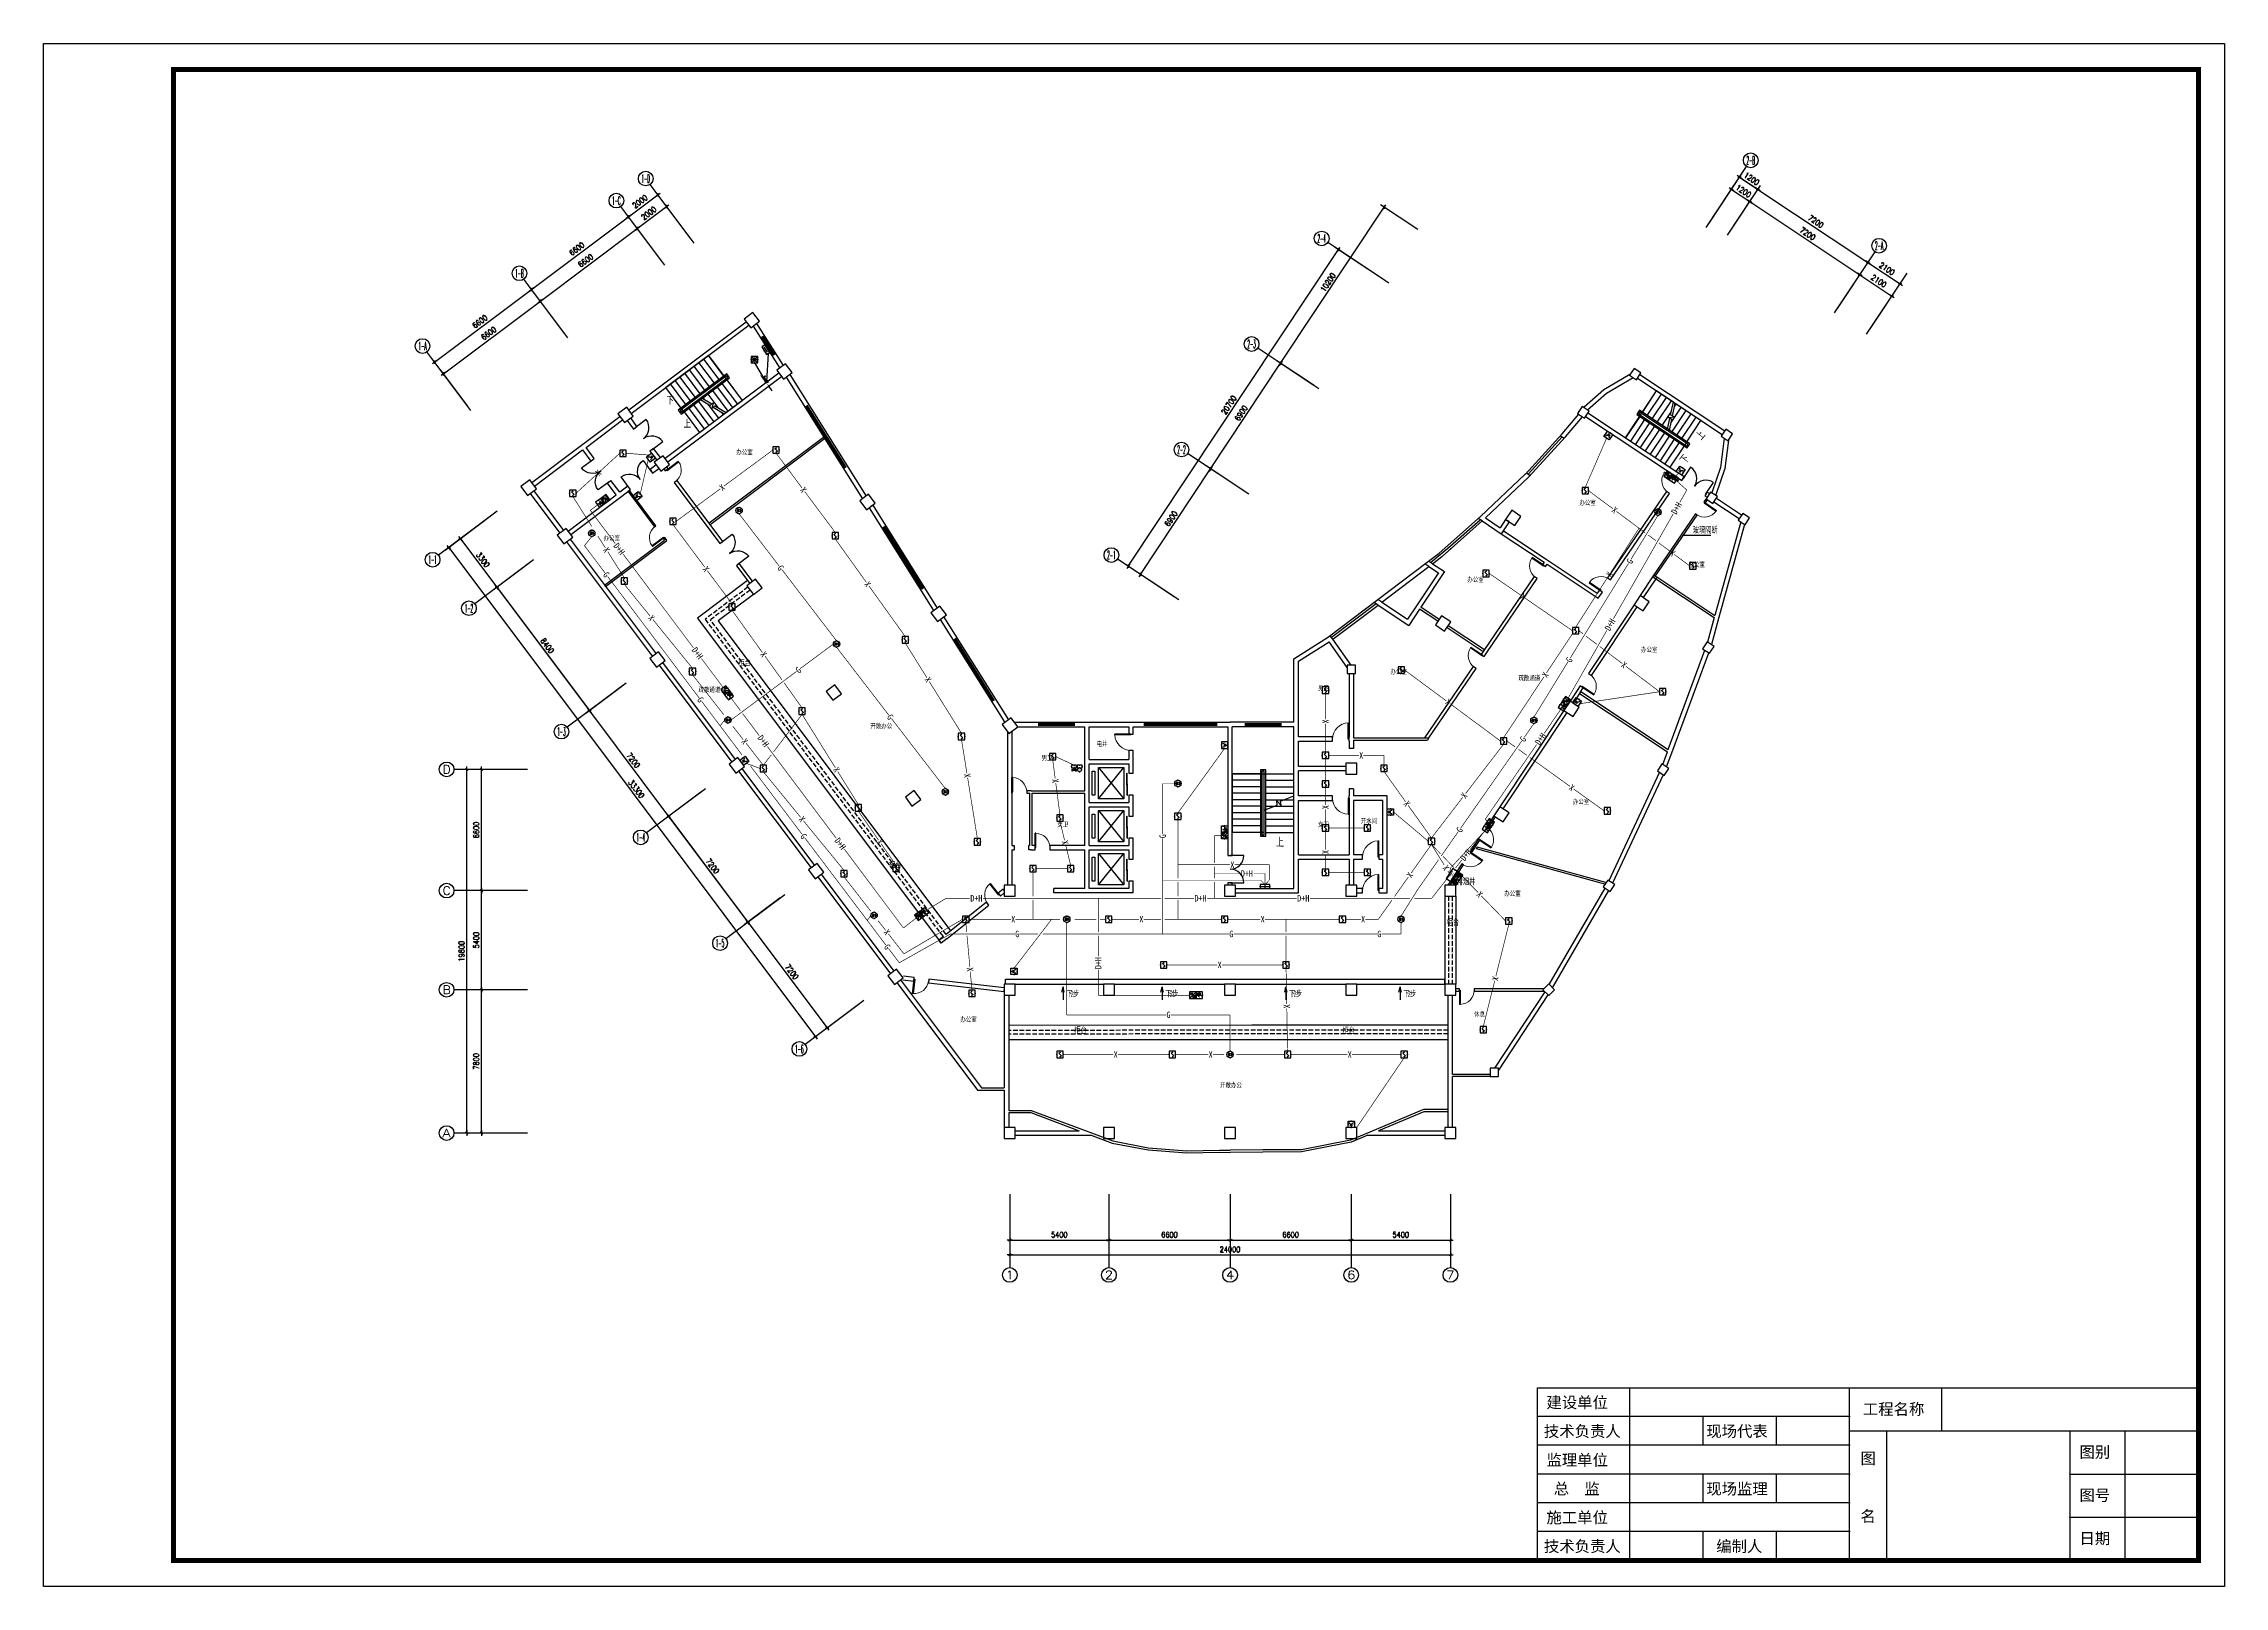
# Model space of a CAD drawing. Extents: x -149393 to 1177518, y -366685 to 296590.
# Drawn here: x 731850 to 850650, y -186685 to -102676 of the extents above; entities that cross this region are included whole.
import ezdxf
from ezdxf.enums import TextEntityAlignment as Align

# ---------------------------------------------------------------- set-up
doc = ezdxf.new("R2010")
doc.units = 0
doc.header["$LTSCALE"] = 1000
doc.header["$MEASUREMENT"] = 0
doc.linetypes.add('DASH', pattern=[0.35, 0.25, -0.1])
doc.linetypes.add('常规', pattern=[20, 10, 0, 10])
doc.layers.get('0').update_dxf_attribs({"linetype": 'CONTINUOUS'})
doc.layers.get('Defpoints').update_dxf_attribs({"linetype": 'CONTINUOUS'})
for name, color, linetype in [('AXIS', 3, 'CONTINUOUS'), ('AXIS_TEXT', 7, 'CONTINUOUS'), ('COLUMN', 9, 'CONTINUOUS'), ('DIM-消防信号', 3, 'CONTINUOUS'), ('EQUIP-消防', 3, 'CONTINUOUS'), ('EQUIP-箱柜', 3, 'CONTINUOUS'), ('LWIRE', 4, 'CONTINUOUS'), ('PUB_TITLE', 253, 'CONTINUOUS'), ('SIG_TEXT', 7, 'CONTINUOUS'), ('STAIR', 2, 'CONTINUOUS'), ('TEL_SYMB', 3, 'CONTINUOUS'), ('TEL_TEXT', 7, 'CONTINUOUS'), ('TH_TEXT', 7, 'CONTINUOUS'), ('WALL', 9, 'CONTINUOUS'), ('WALL-MOVE', 6, 'CONTINUOUS'), ('WINDOW', 4, 'CONTINUOUS'), ('WIRE-应急', 60, '常规'), ('WIRE-消防', 3, '常规'), ('WIRE-消防信号', 4, 'TG_S'), ('WIRE-消防电源', 2, 'TG_D')]:
    doc.layers.add(name, color=color, linetype=linetype)
doc.styles.add('_TCH_AXIS', font='COMPLEX', dxfattribs={"bigfont": 'GBCBIG'})
doc.styles.add('_TCH_DIM', font='SIMPLEX', dxfattribs={"bigfont": 'GBCBIG'})
doc.styles.add('_TCH_DIM_T3', font='SIMPLEX', dxfattribs={"width": 0.705882, "bigfont": 'GBCBIG'})
doc.styles.add('_TCH_LABEL', font='COMPLEX', dxfattribs={"bigfont": 'GBCBIG'})
doc.styles.add('_TEL_ATTDEF', font='GBENOR', dxfattribs={"width": 0.8, "height": 3, "bigfont": 'GBCBIG'})
doc.styles.add('_TEL_DIM', font='', dxfattribs={"width": 0.8, "height": 3.5})
doc.styles.add('COMPLEX', font='COMPLEX')
doc.styles.add('DIM_FONT', font='SIMPLEX.shx', dxfattribs={"width": 0.8})
doc.styles.get("Standard").update_dxf_attribs({"font": 'gbenor.shx', "bigfont": 'gbcbig.shx'})
doc.styles.add('TG_LINETYPE', font='SIMPLEX', dxfattribs={"width": 0.8, "height": 3, "bigfont": 'HZTXT'})
doc.styles.add('宋体', font='')
doc.styles.get('_TEL_DIM').set_extended_font_data('SimSun')
doc.styles.get('宋体').set_extended_font_data('SimSun')
doc.linetypes.add('TG_D', pattern='A,2,-0.3,["D",TG_LINETYPE,S=0.1,R=0,X=-0.23,Y=-0.15],0', length=2.3)
doc.linetypes.add('TG_S', pattern='A,2,-0.45,["S",TG_LINETYPE,S=0.1,R=0,X=-0.3,Y=-0.15],0', length=2.45)
doc.dimstyles.new('_TCH_ARCH&&100', dxfattribs={"dimtxt": 297.5, "dimasz": 100, "dimexe": 250, "dimexo": 300, "dimgap": 126.25, "dimtad": 1, "dimdec": 0, "dimzin": 0, "dimdsep": 46, "dimtxsty": '_TCH_DIM_T3', "dimblk": 'ARCHTICK', "dimcen": 0.09, "dimclrt": 7, "dimazin": 2, "dimtfac": 1, "dimtdec": 0, "dimtix": 1, "dimtmove": 2, "dimatfit": 3, "dimfxl": 1, "dimtolj": 1, "dimtzin": 0, "dimarcsym": 0})
doc.dimstyles.new('DIMN', dxfattribs={"dimtxt": 300, "dimasz": 1, "dimexe": 250, "dimexo": 300, "dimgap": 150, "dimtad": 1, "dimdec": 0, "dimdsep": 46, "dimtxsty": 'DIM_FONT', "dimblk": '_DIMX', "dimcen": 2.5, "dimclrt": 7, "dimadec": 0, "dimazin": 0, "dimtfac": 1, "dimtdec": 0, "dimtix": 1, "dimtmove": 2, "dimatfit": 3, "dimldrblk": '_DIMX', "dimfxl": 1, "dimtolj": 1, "dimarcsym": 0})

msp = doc.modelspace()

# ---------------------------------------------------------------- texts
at = {"layer": 'AXIS', "color": 7, "style": '_TCH_AXIS'}
for s, height, width, p, p2 in [('2-B', 452.55, 0.333333, (824619.1, -109256.7), (825071.6, -109256.7)), ('2-A', 452.55, 0.328125, (831615.6, -113905.2), (832068.2, -113905.2)), ('1-1', 452.55, 0.42, (752813.7, -131005.6), (753266.2, -131005.6)), ('1-2', 452.55, 0.381818, (754793.7, -133645.6), (755246.2, -133645.6)), ('1-3', 452.55, 0.381818, (759833.7, -140365.6), (760286.2, -140365.6)), ('D', 452.5, 1.235294, (753578.8, -142424.5), (754031.4, -142424.5)), ('1-4', 452.55, 0.368421, (764153.7, -146125.6), (764606.2, -146125.6)), ('C', 452.5, 1.4, (753578.8, -149024.5), (754031.4, -149024.5)), ('B', 452.5, 1.235294, (753578.8, -154424.5), (754031.4, -154424.5)), ('A', 452.5, 1.166667, (753578.8, -162224.5), (754031.4, -162224.5)), ('1', 452.5, 2.333333, (784256.9, -169950.3), (784709.4, -169950.3)), ('2', 452.5, 1.5, (789656.9, -169950.3), (790109.4, -169950.3)), ('4', 452.5, 1.3125, (796256.9, -169950.3), (796709.4, -169950.3)), ('6', 452.5, 1.5, (802856.9, -169950.3), (803309.4, -169950.3)), ('7', 452.5, 1.5, (808256.9, -169950.3), (808709.4, -169950.3))]:
    msp.add_text(s, height=height, dxfattribs=dict(at, width=width)).set_placement(p, p2, align=Align.FIT)
at = {"layer": 'DIM-消防信号', "style": '_TEL_DIM', "width": 0.8}
msp.add_text('X', height=350, rotation=301.744394, dxfattribs=at).set_placement((808244.7, -147560.9), align=Align.MIDDLE_CENTER)
at = {"layer": 'SIG_TEXT', "style": '_TEL_DIM', "width": 0.8}
for s, rotation, p in [('X', 42.422621, (762067.5, -126049.7)), ('X', 36.405791, (768811.7, -126843.5)), ('X', 306.71485, (773239.7, -126970.2)), ('X', 323.366173, (817431.2, -128073.5)), ('D+H', 60.298345, (820801.3, -127973.5)), ('X', 302.325526, (762517.6, -130240.4)), ('D+H', 306.87, (763207.7, -130189.6)), ('X', 323.366173, (820587.8, -130420.7)), ('G', 306.978808, (762504.5, -131593)), ('X', 306.71485, (767940.4, -131284.5)), ('G', 307.515931, (771999.8, -131227)), ('X', 57.368906, (817153.9, -131577.2)), ('G', 58.391844, (818257.7, -130866.8)), ('X', 305.643693, (776742, -132111)), ('X', 325.476332, (812443.9, -132794.3)), ('X', 309.076304, (764965.2, -133942.1)), ('D+H', 60.298345, (817182, -134318.3)), ('D+H', 306.87, (767466, -135867.3)), ('X', 305.643693, (771074.7, -135929.5)), ('G', 36.607287, (772964, -136787.2)), ('G', 58.391844, (814954.3, -136234.8)), ('X', 322.903777, (817944.8, -136506)), ('X', 301.946317, (780031.3, -137307.8)), ('X', 56.496737, (813653.7, -137045)), ('G', 306.978808, (767632.3, -138403.1)), ('X', 323.503616, (808356.9, -138536.6)), ('G', 307.60155, (777970.2, -139341.6)), ('X', 90, (801684.1, -139587.8)), ('X', 308.050533, (770040.7, -140673.9)), ('D+H', 306.87, (771055.1, -140652.5)), ('G', 54.988217, (812440.4, -140551.9)), ('D+H', 55.519755, (813390.7, -140537.2)), ('X', 301.946317, (775046.4, -142210.5)), ('X', 279.11985, (782167.6, -142534)), ('X', 277.497338, (786972.3, -142821.1)), ('X', 52.434869, (809232.5, -143620.7)), ('X', 324.308265, (815099.3, -143189.9)), ('X', 309.283213, (773168.2, -144903.2)), ('X', 90, (801684.1, -144251.6)), ('X', 305.510837, (806118.1, -144060.8)), ('G', 307.11851, (773249.8, -145837.5)), ('D+H', 306.87, (775249, -146244.4)), ('X', 304.83605, (777405.6, -146148.6)), ('X', 283.606813, (787497.3, -146180.6)), ('G', 90, (792813.6, -145833.1)), ('G', 54.988217, (808983.6, -145486.6)), ('X', 90, (801684.1, -146698.1)), ('D+H', 51.701528, (809329.2, -146854.9)), ('X', 54.640762, (806273.2, -147947.1)), ('X', 314.115418, (810084.5, -148995.9)), ('X', 307.87694, (777795.6, -151057.9)), ('G', 307.11851, (777808.7, -151861.3)), ('X', 275.16479, (782320.7, -153088.8)), ('D+H', 90, (789301.6, -152743.9)), ('X', 75.953309, (810931.1, -153586.5)), ('X', 271.010581, (799571.3, -155099.8))]:
    msp.add_text(s, height=350, rotation=rotation, dxfattribs=at).set_placement(p, align=Align.MIDDLE_CENTER)
for s, p in [('X', (803627.2, -141436.6)), ('X', (796609, -147390.6)), ('D+H', (797401.4, -147865.8)), ('D+H', (782661.4, -149216.1)), ('D+H', (794877.8, -149216.1)), ('D+H', (800471.6, -149216.1)), ('X', (784670.9, -150355.8)), ('X', (791651.3, -150355.8)), ('X', (798260.1, -150355.8)), ('X', (803730.9, -150355.8)), ('G', (784887.7, -151157.6)), ('G', (796550.4, -151157.6)), ('G', (804611.9, -151157.6)), ('X', (795916.5, -152845.3)), ('G', (793129.7, -155563.9)), ('X', (790252.1, -157723.6)), ('X', (795425.1, -157723.6)), ('X', (803000.3, -157723.6))]:
    msp.add_text(s, height=350, dxfattribs=at).set_placement(p, align=Align.MIDDLE_CENTER)
at = {"layer": 'TEL_TEXT', "color": 59, "style": '_TCH_DIM'}
for s, p in [('下', (765779.5, -122332.5, 1793)), ('上', (766711.1, -123604.3))]:
    msp.add_text(s, height=403.5, dxfattribs=at).set_placement(p)
for s, height, rotation, p in [('上', 403.5, 51.755298, (822171.9, -124302.3)), ('下', 403.5, 51.755298, (821305.9, -125608.9, 1793)), ('上', 443.1, 359.298602, (798980.4, -146415.2))]:
    msp.add_text(s, height=height, rotation=rotation, dxfattribs=at).set_placement(p)
at = {"layer": 'TEL_TEXT', "color": 59, "style": '_TEL_DIM', "width": 0.8}
for s, p in [('办公室', (769584.9, -125048.8)), ('办公室', (815513.2, -127806.7)), ('办公室', (762353.9, -129726.4)), ('办公室', (809407.3, -131991.6)), ('办公室', (821454.2, -131168.7)), ('办公室', (818866.6, -135808.7)), ('疏散通道', (767526.5, -137982.4)), ('男卫', (801275.5, -137904.2)), ('办公室', (805219.4, -137007.1)), ('疏散通道', (812190.3, -137351.5)), ('开敞办公', (776885.9, -139961.7)), ('电井', (789210.6, -140932.7)), ('男卫', (786217.7, -141700.5)), ('开水间', (803602.8, -145135.9)), ('办公室', (815157.1, -144085.2)), ('女卫', (787073.3, -145324.9)), ('女卫', (801275.5, -145324.9)), ('办公室', (811421.5, -149083.7)), ('休息', (809770.9, -155659.9)), ('办公室', (781790, -155941.4)), ('开敞办公', (795935.9, -159520.6))]:
    msp.add_text(s, height=265.82, dxfattribs=at).set_placement(p)
at = {"layer": 'TEL_TEXT'}
for s, height, p in [('玻璃隔断', 337.59, (821691.1, -129348.3)), ('下', 337.6, (787554.4, -154599.6)), ('步', 337.6, (787922.7, -154599.6)), ('下', 337.6, (792956.9, -154599.6)), ('步', 337.6, (793325.2, -154599.6)), ('下', 337.6, (799697.2, -154599.6)), ('步', 337.6, (800065.4, -154599.6)), ('下', 337.6, (805916.6, -154599.6)), ('步', 337.6, (806284.9, -154599.6))]:
    msp.add_text(s, height=height, dxfattribs=at).set_placement(p)
at = {"layer": 'TEL_TEXT', "linetype": 'DASH'}
for p in [(769704.3, -136589), (777908.9, -147586.8), (808282.2, -150715.6), (788006.2, -156601.8), (802609.5, -156618.7)]:
    msp.add_text('柜台', height=337.59, dxfattribs=at).set_placement(p)
at = {"layer": 'TEL_TEXT', "width": 0.6}
for p in [(787800.2, -154599.6), (793202.7, -154599.6), (799942.9, -154599.6), (806162.4, -154599.6)]:
    msp.add_text('2', height=350, dxfattribs=at).set_placement(p)
at = {"layer": 'TH_TEXT'}
msp.add_text('排烟井', height=337.59, dxfattribs=at).set_placement((808827.1, -148498.9))

# ---------------------------------------------------------------- blocks, each defined once
blk = doc.blocks.new('$equip$00001423')
for p, q in [((0.75, 0.6), (-0.75, 0.6)), ((-0.75, 0.6), (-0.75, 0)), ((-0.75, 0.3), (0.75, 0.3)), ((-0.75, 0), (0.75, 0)), ((0, 0), (0, 0.6)), ((0.75, 0), (0.75, 0.6))]:
    blk.add_line(p, q)
for p in [(-0.75, 0.3), (0, 0.6), (0, 0), (0.75, 0.3)]:
    blk.add_point(p)
at = {"style": '_TCH_LABEL', "flags": 9}
blk.add_attdef('A', (0, 0), '', height=0.00002, dxfattribs=at)
blk = doc.blocks.new('$equip_U$00000103(cyc-PC)')
for p, q in [((0.5, 0.5), (-0.5, 0.5)), ((-0.5, 0.5), (-0.5, -0.5)), ((-0.2, 0.2), (0.05, 0.4)), ((0, 0), (-0.2, 0.2)), ((0, 0), (0.2, -0.2)), ((0.5, -0.5), (0.5, 0.5)), ((-0.5, -0.5), (0.5, -0.5)), ((0.2, -0.2), (-0.05, -0.4))]:
    blk.add_line(p, q)
for p in [(-0.5, 0), (0, 0.5), (0.5, 0), (0, -0.5)]:
    blk.add_point(p)
at = {"color": 7, "style": '_TEL_DIM', "flags": 1}
blk.add_attdef('A', text='', height=0.00002, dxfattribs=at).set_placement((0, 0), align=Align.MIDDLE_CENTER)
blk = doc.blocks.new('$equip_U$00000105(cyc-PC)')
for p, q in [((0.5, 1), (-0.5, 1)), ((-0.5, 1), (-0.5, 0)), ((-0.5, 0), (0.5, 0)), ((-0.17, 0.5), (-0.17, 0.15)), ((0.5, 0), (0.5, 1))]:
    blk.add_line(p, q)
for radius in [0.226, 0.113]:
    blk.add_circle((0.23, 0.36), radius)
blk.add_arc((-0.17, 0.8), 0.3, 180, 0)
for p in [(-0.5, 0.5), (0, 1), (0, 0), (0.5, 0.5)]:
    blk.add_point(p)
at = {"color": 7, "style": '_TEL_DIM', "flags": 1}
blk.add_attdef('A', text='', height=0.00002, dxfattribs=at).set_placement((0, 0), align=Align.MIDDLE_CENTER)
blk = doc.blocks.new('$equip_U$00000107(cyc-PC)')
for p, q in [((-0.5, 1), (-0.5, 0)), ((0.5, 1), (-0.5, 0)), ((0.5, 1), (-0.5, 1)), ((-0.5, 0), (0.5, 0)), ((-0.27, 0.87, 0), (-0.42, 0.87, 0)), ((-0.42, 0.87, 0), (-0.42, 0.57, 0)), ((-0.42, 0.57, 0), (-0.27, 0.57, 0)), ((-0.27, 0.82, 0), (-0.07, 0.92, 0)), ((-0.27, 0.57, 0), (-0.27, 0.87, 0)), ((-0.07, 0.52, 0), (-0.27, 0.62, 0)), ((-0.07, 0.92, 0), (-0.07, 0.52, 0)), ((0.11, 0.16), (0.34, 0.4)), ((0.11, 0.4), (0.34, 0.16)), ((0.5, 0), (0.5, 1))]:
    blk.add_line(p, q)
blk.add_circle((0.22, 0.28), 0.169)
for p in [(-0.5, 0.5), (0, 1), (0, 0), (0.5, 0.5)]:
    blk.add_point(p)
at = {"color": 7, "style": '_TEL_DIM', "flags": 1}
blk.add_attdef('A', text='', height=0.00002, dxfattribs=at).set_placement((0, 0), align=Align.MIDDLE_CENTER)
blk = doc.blocks.new('$equip$00001635')
for p, q in [((-0.01, -0.35, 0), (-0.26, -0.35, 0)), ((-0.26, -0.35, 0), (-0.26, -0.65, 0)), ((-0.26, -0.65, 0), (-0.01, -0.65, 0)), ((-0.01, -0.4, 0), (0.24, -0.3, 0)), ((-0.01, -0.65, 0), (-0.01, -0.35, 0)), ((0.24, -0.7, 0), (-0.01, -0.6, 0)), ((0.24, -0.3, 0), (0.24, -0.7, 0))]:
    blk.add_line(p, q)
blk.add_circle((0, -0.5), 0.5)
at = {"flags": 9}
blk.add_attdef('A', (0, 0), '', height=0.00002, dxfattribs=at)
blk.add_attdef('B', text='', height=0.4, dxfattribs=at).set_placement((0.85, -0.68), align=Align.MIDDLE_CENTER)
blk = doc.blocks.new('$equip_U$00000115(cyc-PC)')
for p in [(0.01, 0.5, 0), (-0.49, 0, 0), (0.01, -0.5, 0), (0.51, 0, 0)]:
    blk.add_point(p)
blk.add_blockref('$equip$00001635', (0.01, 0.5, 0))
at = {"color": 7, "style": '_TEL_DIM', "flags": 1}
blk.add_attdef('A', text='', height=0.00002, dxfattribs=at).set_placement((0, 0), align=Align.MIDDLE_CENTER)
blk = doc.blocks.new('$equip_U$00000302(cyc-PC)')
for p, q in [((0.5, 0.5), (-0.5, 0.5)), ((-0.5, 0.5), (-0.5, -0.5)), ((0, 0), (0, -0.35)), ((0.5, -0.5), (0.5, 0.5)), ((-0.5, -0.5), (0.5, -0.5)), ((-0.22, -0.17), (0.22, -0.17))]:
    blk.add_line(p, q)
blk.add_arc((0, 0.3), 0.3, 180, 0)
for p in [(-0.5, 0), (0, 0.5), (0.5, 0), (0, -0.5)]:
    blk.add_point(p)
at = {"color": 7, "style": '_TEL_DIM', "flags": 1}
blk.add_attdef('A', text='', height=0.00002, dxfattribs=at).set_placement((0, 0), align=Align.MIDDLE_CENTER)
blk = doc.blocks.new('$equip$00002785')
for p, q in [((0.65, 0.65), (-0.65, 0.65)), ((-0.65, 0.65), (-0.65, 0)), ((-0.65, 0), (0.65, 0)), ((0.65, 0), (0.65, 0.65))]:
    blk.add_line(p, q)
at = {"const_width": 0.04}
blk.add_lwpolyline([(-0.65, 0.65), (0.65, 0.65), (0.65, 0), (-0.65, 0), (-0.65, 0.65), (0.65, 0.65)], dxfattribs=at)
for p in [(-0.65, 0.33), (0, 0.65), (0, 0), (0.65, 0.33)]:
    blk.add_point(p)
at = {"color": 7}
blk.add_attdef('$TEXT$', text='', height=0.3, dxfattribs=at).set_placement((0.01, 0.34), align=Align.MIDDLE_CENTER)
at = {"color": 7, "flags": 1}
for tag, height, p in [('A', 0.00002, (0, 0)), ('B', 0.4, (0.9, 0.25))]:
    blk.add_attdef(tag, text='', height=height, dxfattribs=at).set_placement(p, align=Align.MIDDLE_CENTER)
blk = doc.blocks.new('$equip$00002794')
for p, q in [((0, -0.55), (0, 0)), ((0, 0), (0.23, 0)), ((-0.55, -0.85), (-0.55, -0.25)), ((-0.55, -0.25), (0.55, -0.85)), ((0.55, -0.25), (-0.55, -0.85)), ((0.55, -0.25), (0.55, -0.85))]:
    blk.add_line(p, q)
for p in [(-0.55, -0.55), (0, -0.55), (0.55, -0.55)]:
    blk.add_point(p)
at = {"color": 7, "flags": 1}
for tag, height, p in [('A', 0.00002, (0, 0)), ('B', 0.4, (0.8, -0.61))]:
    blk.add_attdef(tag, text='', height=height, dxfattribs=at).set_placement(p, align=Align.MIDDLE_CENTER)
blk = doc.blocks.new('$equip$00002792')
at = {"const_width": 0.04}
blk.add_lwpolyline([(-0.5, 0, -1), (0.5, 0, -1), (-0.5, 0, -1.463176)], format="xyb", dxfattribs=at)
blk.add_circle((0, 0), 0.5)
for p in [(-0.5, 0), (0, 0.5), (0.5, 0), (0, -0.5)]:
    blk.add_point(p)
at = {"color": 7}
blk.add_attdef('$TEXT$', text='', height=0.4, dxfattribs=at).set_placement((0, 0), align=Align.MIDDLE_CENTER)
at = {"color": 7, "flags": 1}
for tag, height, p in [('A', 0.00002, (0, 0)), ('B', 0.4, (0.75, -0.25))]:
    blk.add_attdef(tag, text='', height=height, dxfattribs=at).set_placement(p, align=Align.MIDDLE_CENTER)
blk = doc.blocks.new('A$C74276B88')
at = {"layer": 'EQUIP-消防', "linetype": 'ByBlock', "xscale": 207.6180480014955, "yscale": 207.6180480014955, "zscale": 207.6180480014955}
for name, p, values in [('$equip$00002785', (139, 228), {'$TEXT$': 'I'}), ('$equip$00002785', (438, 228), {'$TEXT$': 'I'}), ('$equip$00002792', (435, 108), {'$TEXT$': 'L'})]:
    blk.add_blockref(name, p, dxfattribs=at).add_auto_attribs(values)
blk.add_blockref('$equip$00002794', (140, 207), dxfattribs=at)
blk = doc.blocks.new('$TelecSys$00000079')
for p, q in [((0.7, 0.7), (0, 0)), ((0.1, 0.1), (0.1, 0.1)), ((-0.1, -0.1), (-0.1, -0.1))]:
    blk.add_line(p, q)
at = {"const_width": 0.142}
blk.add_lwpolyline([(-0.07, 0, 1), (0.07, 0, 1)], format="xyb", close=True, dxfattribs=at)
blk.add_solid([(0.63, 0.77), (0.77, 0.63), (1.15, 1.15)])
at = {"width": 0.8, "flags": 9}
blk.add_attdef('A', (0, 0), '', height=0.00002, dxfattribs=at)
blk = doc.blocks.new('$equip_U$00000427(cyc-PC)')
for p, q in [((-0.43, -0.43), (0.43, 0.43)), ((-0.43, 0.43), (0.43, -0.43))]:
    blk.add_line(p, q)
blk.add_lwpolyline([(-0.5, 0.5), (-0.5, -0.5), (0.5, -0.5), (0.5, 0.5)], close=True)
blk.add_circle((0, 0), 0.275)
for p in [(-0.5, 0), (0, 0.5), (0.5, 0), (0, -0.5)]:
    blk.add_point(p)
for points in [[(-0.24, 0.14), (0.24, 0.14), (-0.27, 0), (0.27, 0)], [(-0.24, -0.14), (0.24, -0.14), (-0.27, 0), (0.27, 0)], [(-0.14, 0.24), (0.14, 0.24), (-0.24, 0.14), (0.24, 0.14)], [(0, 0.27), (0, 0.27), (-0.14, 0.24), (0.14, 0.24)], [(-0.14, -0.24), (0.14, -0.24), (-0.24, -0.14), (0.24, -0.14)], [(0, -0.27), (0, -0.27), (-0.14, -0.24), (0.14, -0.24)]]:
    blk.add_solid(points)
at = {"color": 7, "style": '_TEL_DIM', "flags": 1}
blk.add_attdef('A', text='', height=0.00002, dxfattribs=at).set_placement((0, 0), align=Align.MIDDLE_CENTER)
blk = doc.blocks.new('$equip_U$00000423(cyc-PC)')
for p, q in [((0.15, 0.36), (0.63, 0.83)), ((0.63, 0.83), (0.77, 0.69))]:
    blk.add_line(p, q)
blk.add_circle((0, 0.21), 0.208)
for p in [(-0.21, 0.21), (-0.05, 0.4), (0, 0), (0.21, 0.21), (0.7, 0.76)]:
    blk.add_point(p)
for points in [[(-0.18, 0.31), (0.18, 0.31), (-0.21, 0.21), (0.21, 0.21)], [(-0.18, 0.1), (0.18, 0.1), (-0.21, 0.21), (0.21, 0.21)], [(-0.1, 0.39), (0.1, 0.39), (-0.18, 0.31), (0.18, 0.31)], [(-0.1, 0.03), (0.1, 0.03), (-0.18, 0.1), (0.18, 0.1)], [(0, 0.42), (0, 0.42), (-0.1, 0.39), (0.1, 0.39)], [(0, 0), (0, 0), (-0.1, 0.03), (0.1, 0.03)]]:
    blk.add_solid(points)
at = {"color": 7, "style": '_TEL_DIM', "flags": 1}
blk.add_attdef('A', text='', height=0.00002, dxfattribs=at).set_placement((0, 0), align=Align.MIDDLE_CENTER)
blk = doc.blocks.new('$equip_U$00000108(cyc-PC)')
for p, q in [((-0.72, 0.6), (-0.72, 0)), ((0.72, 0.6), (-0.72, 0.6)), ((-0.72, 0), (0.72, 0)), ((-0.48, 0.3), (0.48, 0.3)), ((0.72, 0), (0.72, 0.6))]:
    blk.add_line(p, q)
for p in [(-0.72, 0.3), (0, 0.6), (0, 0), (0.72, 0.3)]:
    blk.add_point(p)
blk.add_solid([(0.24, 0.23), (0.53, 0.3), (0.24, 0.37)])
at = {"color": 7, "style": '_TEL_DIM', "flags": 1}
blk.add_attdef('A', text='', height=0.00002, dxfattribs=at).set_placement((0, 0), align=Align.MIDDLE_CENTER)
blk = doc.blocks.new('$TelecSys$00000078')
for p, q in [((0.1, 0.1), (0.1, 0.1)), ((1.15, 1.15), (0.55, 0.55)), ((-0.1, -0.1), (-0.1, -0.1))]:
    blk.add_line(p, q)
at = {"const_width": 0.142}
blk.add_lwpolyline([(-0.07, 0, 1), (0.07, 0, 1)], format="xyb", close=True, dxfattribs=at)
blk.add_solid([(0.62, 0.48), (0.48, 0.62), (0.1, 0.1)])
at = {"width": 0.8, "flags": 9}
blk.add_attdef('A', (0, 0), '', height=0.00002, dxfattribs=at)
blk = doc.blocks.new('_DIMX')
blk.add_line((-150, 0), (150, 0))
at = {"const_width": 50}
blk.add_lwpolyline([(-70, -70), (70, 70)], dxfattribs=at)
blk = doc.blocks.new('_ArchTick')
at = {"color": 0, "linetype": 'ByBlock', "const_width": 0.4}
blk.add_lwpolyline([(-0.5, -0.5), (0.5, 0.5)], dxfattribs=at)
blk = doc.blocks.new('*D1303')
at = {"layer": 'AXIS', "color": 0, "lineweight": -2, "transparency": 16777216}
for p, q in [((764191, -112742), (765791, -111542)), ((767111, -113302), (765641, -111342)), ((765511, -114502), (764041, -112542))]:
    blk.add_line(p, q, dxfattribs=at)
at = {"layer": 'Defpoints', "color": 0, "transparency": 16777216}
for p in [(765791, -111542), (767291, -113542), (765691, -114742)]:
    blk.add_point(p, dxfattribs=at)
at = {"layer": 'AXIS', "color": 0, "lineweight": -2, "transparency": 16777216, "xscale": 100, "yscale": 100, "zscale": 100}
for p, rotation in [((765791, -111542), 36.87000000000068), ((764191, -112742), 216.8700000000007)]:
    blk.add_blockref('_ArchTick', p, dxfattribs=dict(at, rotation=rotation))
at = {"layer": 'AXIS', "color": 7, "transparency": 16777216, "insert": (764826, -111922), "char_height": 297.5, "attachment_point": 5, "rotation": 36.87, "style": '_TCH_DIM_T3'}
blk.add_mtext('\\A1;2000', dxfattribs=at)
blk = doc.blocks.new('*D1304')
at = {"layer": 'AXIS', "color": 0, "lineweight": -2, "transparency": 16777216}
for p, q in [((763711, -112102), (765311, -110902)), ((767111, -113302), (765161, -110702)), ((765511, -114502), (763561, -111902))]:
    blk.add_line(p, q, dxfattribs=at)
at = {"layer": 'Defpoints', "color": 0, "transparency": 16777216}
for p in [(765311, -110902), (767291, -113542), (765691, -114742)]:
    blk.add_point(p, dxfattribs=at)
at = {"layer": 'AXIS', "color": 0, "lineweight": -2, "transparency": 16777216, "xscale": 100, "yscale": 100, "zscale": 100}
for p, rotation in [((765311, -110902), 36.87000000000068), ((763711, -112102), 216.8700000000007)]:
    blk.add_blockref('_ArchTick', p, dxfattribs=dict(at, rotation=rotation))
at = {"layer": 'AXIS', "color": 7, "transparency": 16777216, "insert": (764346, -111282), "char_height": 297.5, "attachment_point": 5, "rotation": 36.87, "style": '_TCH_DIM_T3'}
blk.add_mtext('\\A1;2000', dxfattribs=at)
blk = doc.blocks.new('*D1305')
at = {"layer": 'AXIS', "color": 0, "lineweight": -2, "transparency": 16777216}
for p, q in [((758911, -116702), (764191, -112742)), ((765511, -114502), (764041, -112542)), ((760231, -118462), (758761, -116502))]:
    blk.add_line(p, q, dxfattribs=at)
at = {"layer": 'Defpoints', "color": 0, "transparency": 16777216}
for p in [(764191, -112742), (765691, -114742), (760411, -118702)]:
    blk.add_point(p, dxfattribs=at)
at = {"layer": 'AXIS', "color": 0, "lineweight": -2, "transparency": 16777216, "xscale": 100, "yscale": 100, "zscale": 100}
for p, rotation in [((764191, -112742), 36.86999999999998), ((758911, -116702), 216.87)]:
    blk.add_blockref('_ArchTick', p, dxfattribs=dict(at, rotation=rotation))
at = {"layer": 'AXIS', "color": 7, "transparency": 16777216, "insert": (761386, -114502), "char_height": 297.5, "attachment_point": 5, "rotation": 36.87, "style": '_TCH_DIM_T3'}
blk.add_mtext('\\A1;6600', dxfattribs=at)
blk = doc.blocks.new('*D1306')
at = {"layer": 'AXIS', "color": 0, "lineweight": -2, "transparency": 16777216}
for p, q in [((758431, -116062), (763711, -112102)), ((765511, -114502), (763561, -111902)), ((760231, -118462), (758281, -115862))]:
    blk.add_line(p, q, dxfattribs=at)
at = {"layer": 'Defpoints', "color": 0, "transparency": 16777216}
for p in [(763711, -112102), (765691, -114742), (760411, -118702)]:
    blk.add_point(p, dxfattribs=at)
at = {"layer": 'AXIS', "color": 0, "lineweight": -2, "transparency": 16777216, "xscale": 100, "yscale": 100, "zscale": 100}
for p, rotation in [((763711, -112102), 36.86999999999998), ((758431, -116062), 216.87)]:
    blk.add_blockref('_ArchTick', p, dxfattribs=dict(at, rotation=rotation))
at = {"layer": 'AXIS', "color": 7, "transparency": 16777216, "insert": (760906, -113862), "char_height": 297.5, "attachment_point": 5, "rotation": 36.87, "style": '_TCH_DIM_T3'}
blk.add_mtext('\\A1;6600', dxfattribs=at)
blk = doc.blocks.new('*D1307')
at = {"layer": 'AXIS', "color": 0, "lineweight": -2, "transparency": 16777216}
for p, q in [((753631, -120662), (758911, -116702)), ((760231, -118462), (758761, -116502)), ((754951, -122422), (753481, -120462))]:
    blk.add_line(p, q, dxfattribs=at)
at = {"layer": 'Defpoints', "color": 0, "transparency": 16777216}
for p in [(758911, -116702), (760411, -118702), (755131, -122662)]:
    blk.add_point(p, dxfattribs=at)
at = {"layer": 'AXIS', "color": 0, "lineweight": -2, "transparency": 16777216, "xscale": 100, "yscale": 100, "zscale": 100}
for p, rotation in [((758911, -116702), 36.86999999999937), ((753631, -120662), 216.8699999999994)]:
    blk.add_blockref('_ArchTick', p, dxfattribs=dict(at, rotation=rotation))
at = {"layer": 'AXIS', "color": 7, "transparency": 16777216, "insert": (756106, -118462), "char_height": 297.5, "attachment_point": 5, "rotation": 36.87, "style": '_TCH_DIM_T3'}
blk.add_mtext('\\A1;6600', dxfattribs=at)
blk = doc.blocks.new('*D1308')
at = {"layer": 'AXIS', "color": 0, "lineweight": -2, "transparency": 16777216}
for p, q in [((753151, -120022), (758431, -116062)), ((760231, -118462), (758281, -115862)), ((754951, -122422), (753001, -119822))]:
    blk.add_line(p, q, dxfattribs=at)
at = {"layer": 'Defpoints', "color": 0, "transparency": 16777216}
for p in [(758431, -116062), (760411, -118702), (755131, -122662)]:
    blk.add_point(p, dxfattribs=at)
at = {"layer": 'AXIS', "color": 0, "lineweight": -2, "transparency": 16777216, "xscale": 100, "yscale": 100, "zscale": 100}
for p, rotation in [((758431, -116062), 36.86999999999977), ((753151, -120022), 216.8699999999998)]:
    blk.add_blockref('_ArchTick', p, dxfattribs=dict(at, rotation=rotation))
at = {"layer": 'AXIS', "color": 7, "transparency": 16777216, "insert": (755626, -117822), "char_height": 297.5, "attachment_point": 5, "rotation": 36.87, "style": '_TCH_DIM_T3'}
blk.add_mtext('\\A1;6600', dxfattribs=at)
blk = doc.blocks.new('*D1309')
at = {"layer": 'AXIS', "color": 0, "lineweight": -2, "transparency": 16777216}
for p, q in [((829573, -117094), (830929, -115053)), ((830790, -115261), (832540, -116424)), ((831322, -118256), (832678, -116215))]:
    blk.add_line(p, q, dxfattribs=at)
at = {"layer": 'Defpoints', "color": 0, "transparency": 16777216}
for p in [(832540, -116424), (829407, -117344), (831156, -118506)]:
    blk.add_point(p, dxfattribs=at)
at = {"layer": 'AXIS', "color": 0, "lineweight": -2, "transparency": 16777216, "xscale": 100, "yscale": 100, "zscale": 100}
for p, rotation in [((830790, -115261), 146.4000000000005), ((832540, -116424), 326.4000000000005)]:
    blk.add_blockref('_ArchTick', p, dxfattribs=dict(at, rotation=rotation))
at = {"layer": 'AXIS', "color": 7, "transparency": 16777216, "insert": (831817, -115613), "char_height": 297.5, "attachment_point": 5, "rotation": 326.4, "style": '_TCH_DIM_T3'}
blk.add_mtext('\\A1;2100', dxfattribs=at)
blk = doc.blocks.new('*D1310')
at = {"layer": 'AXIS', "color": 0, "lineweight": -2, "transparency": 16777216}
for p, q in [((829573, -117094), (831372, -114387)), ((831233, -114595), (832982, -115757)), ((831322, -118256), (833121, -115549))]:
    blk.add_line(p, q, dxfattribs=at)
at = {"layer": 'Defpoints', "color": 0, "transparency": 16777216}
for p in [(832982, -115757), (829407, -117344), (831156, -118506)]:
    blk.add_point(p, dxfattribs=at)
at = {"layer": 'AXIS', "color": 0, "lineweight": -2, "transparency": 16777216, "xscale": 100, "yscale": 100, "zscale": 100}
for p, rotation in [((831233, -114595), 146.4000000000023), ((832982, -115757), 326.4000000000023)]:
    blk.add_blockref('_ArchTick', p, dxfattribs=dict(at, rotation=rotation))
at = {"layer": 'AXIS', "color": 7, "transparency": 16777216, "insert": (832260, -114947), "char_height": 297.5, "attachment_point": 5, "rotation": 326.4, "style": '_TCH_DIM_T3'}
blk.add_mtext('\\A1;2100', dxfattribs=at)
blk = doc.blocks.new('*D1311')
at = {"layer": 'AXIS', "color": 0, "lineweight": -2, "transparency": 16777216}
for p, q in [((823576, -113109), (824932, -111069)), ((824793, -111277), (830790, -115261)), ((829573, -117094), (830929, -115053))]:
    blk.add_line(p, q, dxfattribs=at)
at = {"layer": 'Defpoints', "color": 0, "transparency": 16777216}
for p in [(823410, -113359), (830790, -115261), (829407, -117344)]:
    blk.add_point(p, dxfattribs=at)
at = {"layer": 'AXIS', "color": 0, "lineweight": -2, "transparency": 16777216, "xscale": 100, "yscale": 100, "zscale": 100}
for p, rotation in [((824793, -111277), 146.3999999999997), ((830790, -115261), 326.3999999999997)]:
    blk.add_blockref('_ArchTick', p, dxfattribs=dict(at, rotation=rotation))
at = {"layer": 'AXIS', "color": 7, "transparency": 16777216, "insert": (827944, -113040), "char_height": 297.5, "attachment_point": 5, "rotation": 326.4, "style": '_TCH_DIM_T3'}
blk.add_mtext('\\A1;7200', dxfattribs=at)
blk = doc.blocks.new('*D1312')
at = {"layer": 'AXIS', "color": 0, "lineweight": -2, "transparency": 16777216}
for p, q in [((823576, -113109), (825374, -110402)), ((825236, -110611), (831233, -114595)), ((829573, -117094), (831372, -114387))]:
    blk.add_line(p, q, dxfattribs=at)
at = {"layer": 'Defpoints', "color": 0, "transparency": 16777216}
for p in [(823410, -113359), (831233, -114595), (829407, -117344)]:
    blk.add_point(p, dxfattribs=at)
at = {"layer": 'AXIS', "color": 0, "lineweight": -2, "transparency": 16777216, "xscale": 100, "yscale": 100, "zscale": 100}
for p, rotation in [((825236, -110611), 146.3999999999997), ((831233, -114595), 326.3999999999997)]:
    blk.add_blockref('_ArchTick', p, dxfattribs=dict(at, rotation=rotation))
at = {"layer": 'AXIS', "color": 7, "transparency": 16777216, "insert": (828387, -112374), "char_height": 297.5, "attachment_point": 5, "rotation": 326.4, "style": '_TCH_DIM_T3'}
blk.add_mtext('\\A1;7200', dxfattribs=at)
blk = doc.blocks.new('*D1313')
at = {"layer": 'AXIS', "color": 0, "lineweight": -2, "transparency": 16777216}
for p, q in [((822576, -112445), (823932, -110405)), ((823576, -113109), (824932, -111069)), ((823794, -110613), (824793, -111277))]:
    blk.add_line(p, q, dxfattribs=at)
at = {"layer": 'Defpoints', "color": 0, "transparency": 16777216}
for p in [(824793, -111277), (822410, -112695), (823410, -113359)]:
    blk.add_point(p, dxfattribs=at)
at = {"layer": 'AXIS', "color": 0, "lineweight": -2, "transparency": 16777216, "xscale": 100, "yscale": 100, "zscale": 100}
for p, rotation in [((823794, -110613), 146.4000000000012), ((824793, -111277), 326.4000000000012)]:
    blk.add_blockref('_ArchTick', p, dxfattribs=dict(at, rotation=rotation))
at = {"layer": 'AXIS', "color": 7, "transparency": 16777216, "insert": (824446, -110716), "char_height": 297.5, "attachment_point": 5, "rotation": 326.4, "style": '_TCH_DIM_T3'}
blk.add_mtext('\\A1;1200', dxfattribs=at)
blk = doc.blocks.new('*D1314')
at = {"layer": 'AXIS', "color": 0, "lineweight": -2, "transparency": 16777216}
for p, q in [((822576, -112445), (824375, -109738)), ((823576, -113109), (825374, -110402)), ((824237, -109947), (825236, -110611))]:
    blk.add_line(p, q, dxfattribs=at)
at = {"layer": 'Defpoints', "color": 0, "transparency": 16777216}
for p in [(825236, -110611), (822410, -112695), (823410, -113359)]:
    blk.add_point(p, dxfattribs=at)
at = {"layer": 'AXIS', "color": 0, "lineweight": -2, "transparency": 16777216, "xscale": 100, "yscale": 100, "zscale": 100}
for p, rotation in [((824237, -109947), 146.4000000000012), ((825236, -110611), 326.4000000000012)]:
    blk.add_blockref('_ArchTick', p, dxfattribs=dict(at, rotation=rotation))
at = {"layer": 'AXIS', "color": 7, "transparency": 16777216, "insert": (824889, -110050), "char_height": 297.5, "attachment_point": 5, "rotation": 326.4, "style": '_TCH_DIM_T3'}
blk.add_mtext('\\A1;1200', dxfattribs=at)
blk = doc.blocks.new('*D1315')
at = {"layer": 'AXIS', "color": 0, "lineweight": -2, "transparency": 16777216}
for p, q in [((799238, -120084), (804882, -111588)), ((806715, -112806), (804674, -111450)), ((801070, -121301), (799029, -119946))]:
    blk.add_line(p, q, dxfattribs=at)
at = {"layer": 'Defpoints', "color": 0, "transparency": 16777216}
for p in [(804882, -111588), (806965, -112972), (801320, -121467)]:
    blk.add_point(p, dxfattribs=at)
at = {"layer": 'AXIS', "color": 0, "lineweight": -2, "transparency": 16777216, "xscale": 100, "yscale": 100, "zscale": 100}
for p, rotation in [((804882, -111588), 56.39999999999981), ((799238, -120084), 236.3999999999998)]:
    blk.add_blockref('_ArchTick', p, dxfattribs=dict(at, rotation=rotation))
at = {"layer": 'AXIS', "color": 7, "transparency": 16777216, "insert": (801831, -115684), "char_height": 297.5, "attachment_point": 5, "rotation": 56.4, "style": '_TCH_DIM_T3'}
blk.add_mtext('\\A1;10200', dxfattribs=at)
blk = doc.blocks.new('*D1316')
at = {"layer": 'AXIS', "color": 0, "lineweight": -2, "transparency": 16777216}
for p, q in [((801070, -121301), (799029, -119946)), ((795419, -125831), (799238, -120084)), ((797252, -127049), (795211, -125693))]:
    blk.add_line(p, q, dxfattribs=at)
at = {"layer": 'Defpoints', "color": 0, "transparency": 16777216}
for p in [(799238, -120084), (801320, -121467), (797502, -127215)]:
    blk.add_point(p, dxfattribs=at)
at = {"layer": 'AXIS', "color": 0, "lineweight": -2, "transparency": 16777216, "xscale": 100, "yscale": 100, "zscale": 100}
for p, rotation in [((799238, -120084), 56.40000000000044), ((795419, -125831), 236.4000000000005)]:
    blk.add_blockref('_ArchTick', p, dxfattribs=dict(at, rotation=rotation))
at = {"layer": 'AXIS', "color": 7, "transparency": 16777216, "insert": (797099, -122805), "char_height": 297.5, "attachment_point": 5, "rotation": 56.4, "style": '_TCH_DIM_T3'}
blk.add_mtext('\\A1;6900', dxfattribs=at)
blk = doc.blocks.new('*D1317')
at = {"layer": 'AXIS', "color": 0, "lineweight": -2, "transparency": 16777216}
for p, q in [((791601, -131578), (795419, -125831)), ((797252, -127049), (795211, -125693)), ((793433, -132796), (791393, -131440))]:
    blk.add_line(p, q, dxfattribs=at)
at = {"layer": 'Defpoints', "color": 0, "transparency": 16777216}
for p in [(795419, -125831), (797502, -127215), (793683, -132962)]:
    blk.add_point(p, dxfattribs=at)
at = {"layer": 'AXIS', "color": 0, "lineweight": -2, "transparency": 16777216, "xscale": 100, "yscale": 100, "zscale": 100}
for p, rotation in [((795419, -125831), 56.40000000000044), ((791601, -131578), 236.4000000000005)]:
    blk.add_blockref('_ArchTick', p, dxfattribs=dict(at, rotation=rotation))
at = {"layer": 'AXIS', "color": 7, "transparency": 16777216, "insert": (793281, -128553), "char_height": 297.5, "attachment_point": 5, "rotation": 56.4, "style": '_TCH_DIM_T3'}
blk.add_mtext('\\A1;6900', dxfattribs=at)
blk = doc.blocks.new('*D1318')
at = {"layer": 'AXIS', "color": 0, "lineweight": -2, "transparency": 16777216}
for p, q in [((790935, -131136), (802390, -113894)), ((804888, -115554), (802181, -113756)), ((793433, -132796), (790726, -130997))]:
    blk.add_line(p, q, dxfattribs=at)
at = {"layer": 'Defpoints', "color": 0, "transparency": 16777216}
for p in [(802390, -113894), (805138, -115720), (793683, -132962)]:
    blk.add_point(p, dxfattribs=at)
at = {"layer": 'AXIS', "color": 0, "lineweight": -2, "transparency": 16777216, "xscale": 100, "yscale": 100, "zscale": 100}
for p, rotation in [((802390, -113894), 56.39999999999999), ((790935, -131136), 236.4)]:
    blk.add_blockref('_ArchTick', p, dxfattribs=dict(at, rotation=rotation))
at = {"layer": 'AXIS', "color": 7, "transparency": 16777216, "insert": (796433, -122363), "char_height": 297.5, "attachment_point": 5, "rotation": 56.4, "style": '_TCH_DIM_T3'}
blk.add_mtext('\\A1;20700', dxfattribs=at)
blk = doc.blocks.new('*D1319')
at = {"layer": 'AXIS', "color": 0, "lineweight": -2, "transparency": 16777216}
for p, q in [((763340, -137679), (761380, -139149)), ((761580, -138999), (765900, -144759)), ((767660, -143439), (765700, -144909))]:
    blk.add_line(p, q, dxfattribs=at)
at = {"layer": 'Defpoints', "color": 0, "transparency": 16777216}
for p in [(763580, -137499), (767900, -143259), (765900, -144759)]:
    blk.add_point(p, dxfattribs=at)
at = {"layer": 'AXIS', "color": 0, "lineweight": -2, "transparency": 16777216, "xscale": 100, "yscale": 100, "zscale": 100}
for p, rotation in [((761580, -138999), 126.8700000000011), ((765900, -144759), 306.8700000000011)]:
    blk.add_blockref('_ArchTick', p, dxfattribs=dict(at, rotation=rotation))
at = {"layer": 'AXIS', "color": 7, "transparency": 16777216, "insert": (763960, -141714), "char_height": 297.5, "attachment_point": 5, "rotation": 306.87, "style": '_TCH_DIM_T3'}
blk.add_mtext('\\A1;7200', dxfattribs=at)
blk = doc.blocks.new('*D1320')
at = {"layer": 'AXIS', "color": 0, "lineweight": -2, "transparency": 16777216}
for p, q in [((771980, -149199), (770020, -150669)), ((770220, -150519), (774540, -156279)), ((776300, -154959), (774340, -156429))]:
    blk.add_line(p, q, dxfattribs=at)
at = {"layer": 'Defpoints', "color": 0, "transparency": 16777216}
for p in [(772220, -149019), (776540, -154779), (774540, -156279)]:
    blk.add_point(p, dxfattribs=at)
at = {"layer": 'AXIS', "color": 0, "lineweight": -2, "transparency": 16777216, "xscale": 100, "yscale": 100, "zscale": 100}
for p, rotation in [((770220, -150519), 126.8700000000012), ((774540, -156279), 306.8700000000013)]:
    blk.add_blockref('_ArchTick', p, dxfattribs=dict(at, rotation=rotation))
at = {"layer": 'AXIS', "color": 7, "transparency": 16777216, "insert": (772600, -153234), "char_height": 297.5, "attachment_point": 5, "rotation": 306.87, "style": '_TCH_DIM_T3'}
blk.add_mtext('\\A1;7200', dxfattribs=at)
blk = doc.blocks.new('*D1321')
at = {"layer": 'AXIS', "color": 0, "lineweight": -2, "transparency": 16777216}
for p, q in [((756320, -128319), (753720, -130269)), ((753920, -130119), (773900, -156759)), ((776300, -154959), (773700, -156909))]:
    blk.add_line(p, q, dxfattribs=at)
at = {"layer": 'Defpoints', "color": 0, "transparency": 16777216}
for p in [(756560, -128139), (776540, -154779), (773900, -156759)]:
    blk.add_point(p, dxfattribs=at)
at = {"layer": 'AXIS', "color": 0, "lineweight": -2, "transparency": 16777216, "xscale": 100, "yscale": 100, "zscale": 100}
for p, rotation in [((753920, -130119), 126.8700000000008), ((773900, -156759), 306.8700000000008)]:
    blk.add_blockref('_ArchTick', p, dxfattribs=dict(at, rotation=rotation))
at = {"layer": 'AXIS', "color": 7, "transparency": 16777216, "insert": (764130, -143274), "char_height": 297.5, "attachment_point": 5, "rotation": 306.87, "style": '_TCH_DIM_T3'}
blk.add_mtext('\\A1;33300', dxfattribs=at)
blk = doc.blocks.new('*D1322')
at = {"layer": 'AXIS', "color": 0, "lineweight": -2, "transparency": 16777216}
for p, q in [((767660, -143439), (765700, -144909)), ((765900, -144759), (770220, -150519)), ((771980, -149199), (770020, -150669))]:
    blk.add_line(p, q, dxfattribs=at)
at = {"layer": 'Defpoints', "color": 0, "transparency": 16777216}
for p in [(767900, -143259), (772220, -149019), (770220, -150519)]:
    blk.add_point(p, dxfattribs=at)
at = {"layer": 'AXIS', "color": 0, "lineweight": -2, "transparency": 16777216, "xscale": 100, "yscale": 100, "zscale": 100}
for p, rotation in [((765900, -144759), 126.8700000000003), ((770220, -150519), 306.8700000000003)]:
    blk.add_blockref('_ArchTick', p, dxfattribs=dict(at, rotation=rotation))
at = {"layer": 'AXIS', "color": 7, "transparency": 16777216, "insert": (768280, -147474), "char_height": 297.5, "attachment_point": 5, "rotation": 306.87, "style": '_TCH_DIM_T3'}
blk.add_mtext('\\A1;7200', dxfattribs=at)
blk = doc.blocks.new('*D1323')
at = {"layer": 'AXIS', "color": 0, "lineweight": -2, "transparency": 16777216}
for p, q in [((758300, -130959), (756340, -132429)), ((756540, -132279), (761580, -138999)), ((763340, -137679), (761380, -139149))]:
    blk.add_line(p, q, dxfattribs=at)
at = {"layer": 'Defpoints', "color": 0, "transparency": 16777216}
for p in [(758540, -130779), (763580, -137499), (761580, -138999)]:
    blk.add_point(p, dxfattribs=at)
at = {"layer": 'AXIS', "color": 0, "lineweight": -2, "transparency": 16777216, "xscale": 100, "yscale": 100, "zscale": 100}
for p, rotation in [((756540, -132279), 126.8700000000008), ((761580, -138999), 306.8700000000008)]:
    blk.add_blockref('_ArchTick', p, dxfattribs=dict(at, rotation=rotation))
at = {"layer": 'AXIS', "color": 7, "transparency": 16777216, "insert": (759280, -135474), "char_height": 297.5, "attachment_point": 5, "rotation": 306.87, "style": '_TCH_DIM_T3'}
blk.add_mtext('\\A1;8400', dxfattribs=at)
blk = doc.blocks.new('*D1324')
at = {"layer": 'AXIS', "color": 0, "lineweight": -2, "transparency": 16777216}
for p, q in [((756320, -128319), (754360, -129789)), ((754560, -129639), (756540, -132279)), ((758300, -130959), (756340, -132429))]:
    blk.add_line(p, q, dxfattribs=at)
at = {"layer": 'Defpoints', "color": 0, "transparency": 16777216}
for p in [(756560, -128139), (758540, -130779), (756540, -132279)]:
    blk.add_point(p, dxfattribs=at)
at = {"layer": 'AXIS', "color": 0, "lineweight": -2, "transparency": 16777216, "xscale": 100, "yscale": 100, "zscale": 100}
for p, rotation in [((754560, -129639), 126.8700000000016), ((756540, -132279), 306.8700000000015)]:
    blk.add_blockref('_ArchTick', p, dxfattribs=dict(at, rotation=rotation))
at = {"layer": 'AXIS', "color": 7, "transparency": 16777216, "insert": (755770, -130794), "char_height": 297.5, "attachment_point": 5, "rotation": 306.87, "style": '_TCH_DIM_T3'}
blk.add_mtext('\\A1;3300', dxfattribs=at)
blk = doc.blocks.new('*D1325')
at = {"layer": 'AXIS', "color": 0, "lineweight": -2, "transparency": 16777216}
for p, q in [((796483, -165624), (796483, -168074)), ((803083, -165624), (803083, -168074)), ((796483, -167824), (803083, -167824))]:
    blk.add_line(p, q, dxfattribs=at)
at = {"layer": 'Defpoints', "color": 0, "transparency": 16777216}
for p in [(796483, -165324), (803083, -165324), (803083, -167824)]:
    blk.add_point(p, dxfattribs=at)
at = {"layer": 'AXIS', "color": 0, "lineweight": -2, "transparency": 16777216, "xscale": 100, "yscale": 100, "zscale": 100, "rotation": 180}
blk.add_blockref('_ArchTick', (796483, -167824), dxfattribs=at)
at = {"layer": 'AXIS', "color": 0, "lineweight": -2, "transparency": 16777216, "xscale": 100, "yscale": 100, "zscale": 100}
blk.add_blockref('_ArchTick', (803083, -167824), dxfattribs=at)
at = {"layer": 'AXIS', "color": 7, "transparency": 16777216, "insert": (799783, -167549), "char_height": 297.5, "attachment_point": 5, "style": '_TCH_DIM_T3'}
blk.add_mtext('\\A1;6600', dxfattribs=at)
blk = doc.blocks.new('*D1326')
at = {"layer": 'AXIS', "color": 0, "lineweight": -2, "transparency": 16777216}
for p, q in [((803083, -165624), (803083, -168074)), ((808483, -165624), (808483, -168074)), ((803083, -167824), (808483, -167824))]:
    blk.add_line(p, q, dxfattribs=at)
at = {"layer": 'Defpoints', "color": 0, "transparency": 16777216}
for p in [(803083, -165324), (808483, -165324), (808483, -167824)]:
    blk.add_point(p, dxfattribs=at)
at = {"layer": 'AXIS', "color": 0, "lineweight": -2, "transparency": 16777216, "xscale": 100, "yscale": 100, "zscale": 100, "rotation": 180}
blk.add_blockref('_ArchTick', (803083, -167824), dxfattribs=at)
at = {"layer": 'AXIS', "color": 0, "lineweight": -2, "transparency": 16777216, "xscale": 100, "yscale": 100, "zscale": 100}
blk.add_blockref('_ArchTick', (808483, -167824), dxfattribs=at)
at = {"layer": 'AXIS', "color": 7, "transparency": 16777216, "insert": (805783, -167549), "char_height": 297.5, "attachment_point": 5, "style": '_TCH_DIM_T3'}
blk.add_mtext('\\A1;5400', dxfattribs=at)
blk = doc.blocks.new('*D1327')
at = {"layer": 'AXIS', "color": 0, "lineweight": -2, "transparency": 16777216}
for p, q in [((789883, -165624), (789883, -168074)), ((796483, -165624), (796483, -168074)), ((789883, -167824), (796483, -167824))]:
    blk.add_line(p, q, dxfattribs=at)
at = {"layer": 'Defpoints', "color": 0, "transparency": 16777216}
for p in [(789883, -165324), (796483, -165324), (796483, -167824)]:
    blk.add_point(p, dxfattribs=at)
at = {"layer": 'AXIS', "color": 0, "lineweight": -2, "transparency": 16777216, "xscale": 100, "yscale": 100, "zscale": 100, "rotation": 180}
blk.add_blockref('_ArchTick', (789883, -167824), dxfattribs=at)
at = {"layer": 'AXIS', "color": 0, "lineweight": -2, "transparency": 16777216, "xscale": 100, "yscale": 100, "zscale": 100}
blk.add_blockref('_ArchTick', (796483, -167824), dxfattribs=at)
at = {"layer": 'AXIS', "color": 7, "transparency": 16777216, "insert": (793183, -167549), "char_height": 297.5, "attachment_point": 5, "style": '_TCH_DIM_T3'}
blk.add_mtext('\\A1;6600', dxfattribs=at)
blk = doc.blocks.new('*D1328')
at = {"layer": 'AXIS', "color": 0, "lineweight": -2, "transparency": 16777216}
for p, q in [((784483, -165624), (784483, -168074)), ((789883, -165624), (789883, -168074)), ((784483, -167824), (789883, -167824))]:
    blk.add_line(p, q, dxfattribs=at)
at = {"layer": 'Defpoints', "color": 0, "transparency": 16777216}
for p in [(784483, -165324), (789883, -165324), (789883, -167824)]:
    blk.add_point(p, dxfattribs=at)
at = {"layer": 'AXIS', "color": 0, "lineweight": -2, "transparency": 16777216, "xscale": 100, "yscale": 100, "zscale": 100, "rotation": 180}
blk.add_blockref('_ArchTick', (784483, -167824), dxfattribs=at)
at = {"layer": 'AXIS', "color": 0, "lineweight": -2, "transparency": 16777216, "xscale": 100, "yscale": 100, "zscale": 100}
blk.add_blockref('_ArchTick', (789883, -167824), dxfattribs=at)
at = {"layer": 'AXIS', "color": 7, "transparency": 16777216, "insert": (787183, -167549), "char_height": 297.5, "attachment_point": 5, "style": '_TCH_DIM_T3'}
blk.add_mtext('\\A1;5400', dxfattribs=at)
blk = doc.blocks.new('*D1329')
at = {"layer": 'AXIS', "color": 0, "lineweight": -2, "transparency": 16777216}
for p, q in [((784483, -165624), (784483, -168874)), ((808483, -165624), (808483, -168874)), ((784483, -168624), (808483, -168624))]:
    blk.add_line(p, q, dxfattribs=at)
at = {"layer": 'Defpoints', "color": 0, "transparency": 16777216}
for p in [(784483, -165324), (808483, -165324), (808483, -168624)]:
    blk.add_point(p, dxfattribs=at)
at = {"layer": 'AXIS', "color": 0, "lineweight": -2, "transparency": 16777216, "xscale": 100, "yscale": 100, "zscale": 100, "rotation": 180}
blk.add_blockref('_ArchTick', (784483, -168624), dxfattribs=at)
at = {"layer": 'AXIS', "color": 0, "lineweight": -2, "transparency": 16777216, "xscale": 100, "yscale": 100, "zscale": 100}
blk.add_blockref('_ArchTick', (808483, -168624), dxfattribs=at)
at = {"layer": 'AXIS', "color": 7, "transparency": 16777216, "insert": (796483, -168349), "char_height": 297.5, "attachment_point": 5, "style": '_TCH_DIM_T3'}
blk.add_mtext('\\A1;24000', dxfattribs=at)
blk = doc.blocks.new('*D1330')
at = {"layer": 'AXIS', "color": 0, "lineweight": -2, "transparency": 16777216}
for p, q in [((757905, -154198), (755455, -154198)), ((755705, -161998), (755705, -154198)), ((757905, -161998), (755455, -161998))]:
    blk.add_line(p, q, dxfattribs=at)
at = {"layer": 'Defpoints', "color": 0, "transparency": 16777216}
for p in [(755705, -154198), (758205, -154198), (758205, -161998)]:
    blk.add_point(p, dxfattribs=at)
at = {"layer": 'AXIS', "color": 0, "lineweight": -2, "transparency": 16777216, "xscale": 100, "yscale": 100, "zscale": 100}
for p, rotation in [((755705, -154198), 90), ((755705, -161998), 270)]:
    blk.add_blockref('_ArchTick', p, dxfattribs=dict(at, rotation=rotation))
at = {"layer": 'AXIS', "color": 7, "transparency": 16777216, "insert": (755430, -158098), "char_height": 297.5, "attachment_point": 5, "rotation": 90, "style": '_TCH_DIM_T3'}
blk.add_mtext('\\A1;7800', dxfattribs=at)
blk = doc.blocks.new('*D1331')
at = {"layer": 'AXIS', "color": 0, "lineweight": -2, "transparency": 16777216}
for p, q in [((757605, -142198), (754655, -142198)), ((754905, -161998), (754905, -142198)), ((757605, -161998), (754655, -161998))]:
    blk.add_line(p, q, dxfattribs=at)
at = {"layer": 'Defpoints', "color": 0, "transparency": 16777216}
for p in [(754905, -142198), (757905, -142198), (757905, -161998)]:
    blk.add_point(p, dxfattribs=at)
at = {"layer": 'AXIS', "color": 0, "lineweight": -2, "transparency": 16777216, "xscale": 100, "yscale": 100, "zscale": 100}
for p, rotation in [((754905, -142198), 90), ((754905, -161998), 270)]:
    blk.add_blockref('_ArchTick', p, dxfattribs=dict(at, rotation=rotation))
at = {"layer": 'AXIS', "color": 7, "transparency": 16777216, "insert": (754630, -152098), "char_height": 297.5, "attachment_point": 5, "rotation": 90, "style": '_TCH_DIM_T3'}
blk.add_mtext('\\A1;19800', dxfattribs=at)
blk = doc.blocks.new('*D1332')
at = {"layer": 'AXIS', "color": 0, "lineweight": -2, "transparency": 16777216}
for p, q in [((757905, -148798), (755455, -148798)), ((755705, -154198), (755705, -148798)), ((757905, -154198), (755455, -154198))]:
    blk.add_line(p, q, dxfattribs=at)
at = {"layer": 'Defpoints', "color": 0, "transparency": 16777216}
for p in [(755705, -148798), (758205, -148798), (758205, -154198)]:
    blk.add_point(p, dxfattribs=at)
at = {"layer": 'AXIS', "color": 0, "lineweight": -2, "transparency": 16777216, "xscale": 100, "yscale": 100, "zscale": 100}
for p, rotation in [((755705, -148798), 90), ((755705, -154198), 270)]:
    blk.add_blockref('_ArchTick', p, dxfattribs=dict(at, rotation=rotation))
at = {"layer": 'AXIS', "color": 7, "transparency": 16777216, "insert": (755430, -151498), "char_height": 297.5, "attachment_point": 5, "rotation": 90, "style": '_TCH_DIM_T3'}
blk.add_mtext('\\A1;5400', dxfattribs=at)
blk = doc.blocks.new('*D1333')
at = {"layer": 'AXIS', "color": 0, "lineweight": -2, "transparency": 16777216}
for p, q in [((757905, -142198), (755455, -142198)), ((755705, -148798), (755705, -142198)), ((757905, -148798), (755455, -148798))]:
    blk.add_line(p, q, dxfattribs=at)
at = {"layer": 'Defpoints', "color": 0, "transparency": 16777216}
for p in [(755705, -142198), (758205, -142198), (758205, -148798)]:
    blk.add_point(p, dxfattribs=at)
at = {"layer": 'AXIS', "color": 0, "lineweight": -2, "transparency": 16777216, "xscale": 100, "yscale": 100, "zscale": 100}
for p, rotation in [((755705, -142198), 90), ((755705, -148798), 270)]:
    blk.add_blockref('_ArchTick', p, dxfattribs=dict(at, rotation=rotation))
at = {"layer": 'AXIS', "color": 7, "transparency": 16777216, "insert": (755430, -145498), "char_height": 297.5, "attachment_point": 5, "rotation": 90, "style": '_TCH_DIM_T3'}
blk.add_mtext('\\A1;6600', dxfattribs=at)
blk = doc.blocks.new('_FZHK')
blk.add_lwpolyline([(-0.5, -0.5), (0.5, -0.5), (0.5, 0.5), (-0.5, 0.5)], close=True)
blk = doc.blocks.new('_AXISO')
blk.add_circle((0, 0), 0.5)
at = {"layer": 'AXIS_TEXT', "style": 'COMPLEX', "width": 1.041667}
blk.add_attdef('A', text='', height=0.56, dxfattribs=at).set_placement((-0.25, -0.28), (0.25, -0.28), align=Align.FIT)
blk = doc.blocks.new('$TCHSYS$DOOR2D')
for p, q in [((0.45, 0.975), (0.5, 0.975)), ((0.45, 0), (0.45, 0.975)), ((0.5, 0), (0.45, 0)), ((0.5, 0), (0.5, 0.975))]:
    blk.add_line(p, q)
at = {"lineweight": 13}
blk.add_arc((0.475, 0), 0.975, 91.46928, 180, dxfattribs=at)
blk = doc.blocks.new('$DorLib2D$00000029')
for p, q in [((-0.5, 0.169), (0.02, 0.169)), ((-0.5, 0.169), (-0.5, 0.15)), ((-0.5, 0.15), (0.02, 0.15)), ((-0.02, 0.187), (-0.02, 0.169)), ((-0.02, 0.187), (0.5, 0.187)), ((-0.02, 0.169), (0.5, 0.169)), ((0.02, 0.15), (0.02, 0.169)), ((0.5, 0.187), (0.5, 0.169))]:
    blk.add_line(p, q)
blk = doc.blocks.new('$DorLib2D$00000001')
for p, q in [((0.45, 0.975), (0.5, 0.975)), ((0.45, 0), (0.45, 0.975)), ((0.5, 0), (0.45, 0)), ((0.5, 0), (0.5, 0.975))]:
    blk.add_line(p, q)
at = {"lineweight": 13}
blk.add_arc((0.475, 0), 0.975, 91.46928, 180, dxfattribs=at)
blk = doc.blocks.new('$TCHSYS$WIN2D')
for p, q in [((-0.5, 0.5), (0.5, 0.5)), ((0.5, 0.167), (-0.5, 0.167)), ((0.5, -0.167), (-0.5, -0.167)), ((-0.5, -0.5), (0.5, -0.5))]:
    blk.add_line(p, q)
blk = doc.blocks.new('会签栏')
at = {"layer": 'PUB_TITLE', "color": 4, "lineweight": 30}
blk.add_lwpolyline([(-18000, 0), (-18000, 4700), (0, 4700)], dxfattribs=at)
at = {"layer": 'PUB_TITLE', "color": 4}
for points in [[(-15500, 4700), (-15500, 0)], [(-9500, 0), (-9500, 4700)], [(-7000, 4700), (-7000, 3525)], [(-9500, 3917), (-18000, 3917)], [(-13500, 3917), (-13500, 3133)], [(-11500, 3917), (-11500, 3133)], [(-9500, 3133), (-18000, 3133)], [(-9500, 3525), (0, 3525)], [(-8500, 3525), (-8500, 0)], [(-3500, 3525), (-3500, 0)], [(-2000, 3525), (-2000, 0)], [(-9500, 2350), (-18000, 2350)], [(-13500, 2350), (-13500, 1567)], [(-11500, 2350), (-11500, 1567)], [(-3500, 2350), (0, 2350)], [(-9500, 1567), (-18000, 1567)], [(-9500, 783), (-18000, 783)], [(-13500, 783), (-13500, 0)], [(-11500, 783), (-11500, 0)], [(-3500, 1175), (0, 1175)]]:
    blk.add_lwpolyline(points, dxfattribs=at)
at = {"layer": 'PUB_TITLE'}
for p in [(-9500, 3917), (-9500, 3133), (-9500, 2350), (-9500, 1567), (-9500, 783), (-3500, 1175)]:
    blk.add_point(p, dxfattribs=at)
at = {"layer": 'PUB_TITLE', "color": 4}
blk.add_point((-3500, 2350), dxfattribs=at)
at = {"lineweight": -3, "style": '宋体'}
for s, p in [('建设单位', (-17758, 4147)), ('工程名称', (-9140, 3965)), ('技术负责人', (-17828, 3363)), ('现场代表', (-13405, 3363)), ('图别', (-3241, 2796)), ('监理单位', (-17758, 2580)), ('图', (-9206, 2624)), ('总  监', (-17560, 1797)), ('现场监理', (-13405, 1797)), ('图号', (-3241, 1621)), ('施工单位', (-17758, 1013)), ('名', (-9206, 1049)), ('日期', (-3241, 446)), ('技术负责人', (-17828, 230)), ('编制人', (-13134, 230))]:
    blk.add_text(s, height=307, dxfattribs=at).set_placement(p)
blk = doc.blocks.new('$equip$00003098')
for p, q in [((0.6, 0.35), (-0.7, 0.35)), ((0.6, 0.35), (-0.7, -0.3)), ((-0.7, 0.35), (0.6, -0.3)), ((-0.7, 0.35), (-0.7, -0.3)), ((0.6, -0.3), (0.6, 0.35)), ((-0.7, -0.3), (0.6, -0.3))]:
    blk.add_line(p, q)
at = {"const_width": 0.04}
blk.add_lwpolyline([(-0.7, 0.35), (-0.7, -0.3), (0.6, -0.3), (0.6, 0.35), (-0.7, 0.35), (-0.7, -0.3)], dxfattribs=at)
for p in [(-0.7, 0.02), (-0.05, 0.35), (0.6, 0.02), (-0.05, -0.3)]:
    blk.add_point(p)
for points in [[(-0.7, 0.35), (-0.05, 0.02), (-0.7, -0.3)], [(0.6, 0.35), (-0.05, 0.02), (0.6, -0.3)]]:
    blk.add_solid(points)
at = {"color": 7, "flags": 1}
for tag, height, p in [('A', 0.00002, (0, 0)), ('B', 0.4, (0.86, 0))]:
    blk.add_attdef(tag, text='', height=height, dxfattribs=at).set_placement(p, align=Align.MIDDLE_CENTER)
blk = doc.blocks.new('$equip$00002773')
for p, q in [((0.65, 0.65), (-0.65, 0.65)), ((-0.65, 0.65), (-0.65, 0)), ((-0.65, 0), (0.65, 0)), ((0.65, 0), (0.65, 0.65))]:
    blk.add_line(p, q)
at = {"const_width": 0.04}
blk.add_lwpolyline([(-0.65, 0.65), (-0.65, 0), (0.65, 0), (0.65, 0.65), (-0.65, 0.65), (-0.65, 0)], dxfattribs=at)
for p in [(-0.65, 0.33), (0, 0.65), (0, 0), (0.65, 0.33)]:
    blk.add_point(p)
at = {"color": 7}
blk.add_attdef('$TEXT$', text='', height=0.3, dxfattribs=at).set_placement((0.01, 0.34), align=Align.MIDDLE_CENTER)
at = {"color": 7, "flags": 1}
for tag, height, p in [('A', 0.00002, (0, 0)), ('B', 0.4, (0.9, 0.25))]:
    blk.add_attdef(tag, text='', height=height, dxfattribs=at).set_placement(p, align=Align.MIDDLE_CENTER)

# ---------------------------------------------------------------- dimensions: what is measured, and where the dimension line sits
at = {"layer": 'AXIS'}
for p1, p2, distance in [((822410.4, -112695.3), (823409.9, -113359.3), 3300), ((822410.4, -112695.3), (823409.9, -113359.3), 2500), ((823409.9, -113359.3), (829407, -117343.7), 3300), ((765691, -114742.2), (767291, -113542.2), 3300), ((765691, -114742.2), (767291, -113542.2), 2500), ((801320, -121467.4), (806964.6, -112971.6), 2500), ((823409.9, -113359.3), (829407, -117343.7), 2500), ((760411, -118702.2), (765691, -114742.2), 3300), ((760411, -118702.2), (765691, -114742.2), 2500), ((793683.2, -132961.8), (805138.4, -115720.3), 3300), ((829407, -117343.7), (831156.1, -118505.9), 3300), ((829407, -117343.7), (831156.1, -118505.9), 2500), ((755131, -122662.2), (760411, -118702.2), 3300), ((755131, -122662.2), (760411, -118702.2), 2500), ((797501.6, -127214.6), (801320, -121467.4), 2500), ((793683.2, -132961.8), (797501.6, -127214.6), 2500), ((756559.9, -128139.3), (776540, -154779.3), -3300), ((756559.9, -128139.3), (758539.9, -130779.3), -2500), ((758539.9, -130779.3), (763579.9, -137499.3), -2500), ((763579.9, -137499.3), (767900, -143259.3), -2500), ((757905.1, -161998.2), (757905.1, -142198.2), 3000), ((758205.1, -148798.2), (758205.1, -142198.2), 2500), ((767900, -143259.3), (772220, -149019.3), -2500), ((758205.1, -154198.2), (758205.1, -148798.2), 2500), ((772220, -149019.3), (776540, -154779.3), -2500), ((758205.1, -161998.2), (758205.1, -154198.2), 2500), ((784483.2, -165324), (789883.2, -165324), -2500), ((784483.2, -165324), (808483.2, -165324), -3300), ((789883.2, -165324), (796483.2, -165324), -2500), ((796483.2, -165324), (803083.2, -165324), -2500), ((803083.2, -165324), (808483.2, -165324), -2500)]:
    msp.add_aligned_dim(p1=p1, p2=p2, distance=distance, dimstyle='DIMN', dxfattribs=at).render()
for p1, p2, distance, picture, middle in [((822410.4, -112695.3), (823409.9, -113359.3), 3300, '*D1314', (824888.6, -110049.6)), ((822410.4, -112695.3), (823409.9, -113359.3), 2500, '*D1313', (824445.9, -110715.9)), ((823409.9, -113359.3), (829407, -117343.7), 3300, '*D1312', (828386.8, -112373.8)), ((765691, -114742.2), (767291, -113542.2), 3300, '*D1304', (764346, -111282.2)), ((765691, -114742.2), (767291, -113542.2), 2500, '*D1303', (764826, -111922.2)), ((801320, -121467.4), (806964.6, -112971.6), 2500, '*D1315', (801830.9, -115683.9)), ((823409.9, -113359.3), (829407, -117343.7), 2500, '*D1311', (827944.1, -113040.2)), ((760411, -118702.2), (765691, -114742.2), 3300, '*D1306', (760906, -113862.2)), ((760411, -118702.2), (765691, -114742.2), 2500, '*D1305', (761386, -114502.2)), ((793683.2, -132961.8), (805138.4, -115720.3), 3300, '*D1318', (796433.1, -122362.6)), ((829407, -117343.7), (831156.1, -118505.9), 3300, '*D1310', (832259.9, -114947.1)), ((829407, -117343.7), (831156.1, -118505.9), 2500, '*D1309', (831817.2, -115613.5)), ((755131, -122662.2), (760411, -118702.2), 3300, '*D1308', (755626, -117822.2)), ((755131, -122662.2), (760411, -118702.2), 2500, '*D1307', (756106, -118462.2)), ((797501.6, -127214.6), (801320, -121467.4), 2500, '*D1316', (797099.4, -122805.4)), ((793683.2, -132961.8), (797501.6, -127214.6), 2500, '*D1317', (793281, -128552.5)), ((756559.9, -128139.3), (776540, -154779.3), -3300, '*D1321', (764130, -143274.3)), ((756559.9, -128139.3), (758539.9, -130779.3), -2500, '*D1324', (755769.9, -130794.3)), ((758539.9, -130779.3), (763579.9, -137499.3), -2500, '*D1323', (759279.9, -135474.3)), ((763579.9, -137499.3), (767900, -143259.3), -2500, '*D1319', (763960, -141714.3)), ((757905.1, -161998.2), (757905.1, -142198.2), 3000, '*D1331', (754630.1, -152098.2)), ((758205.1, -148798.2), (758205.1, -142198.2), 2500, '*D1333', (755430.1, -145498.2)), ((767900, -143259.3), (772220, -149019.3), -2500, '*D1322', (768280, -147474.3)), ((758205.1, -154198.2), (758205.1, -148798.2), 2500, '*D1332', (755430.1, -151498.2)), ((772220, -149019.3), (776540, -154779.3), -2500, '*D1320', (772600, -153234.3)), ((758205.1, -161998.2), (758205.1, -154198.2), 2500, '*D1330', (755430.1, -158098.2)), ((784483.2, -165324), (789883.2, -165324), -2500, '*D1328', (787183.2, -167549)), ((784483.2, -165324), (808483.2, -165324), -3300, '*D1329', (796483.2, -168349)), ((789883.2, -165324), (796483.2, -165324), -2500, '*D1327', (793183.2, -167549)), ((796483.2, -165324), (803083.2, -165324), -2500, '*D1325', (799783.2, -167549)), ((803083.2, -165324), (808483.2, -165324), -2500, '*D1326', (805783.2, -167549))]:
    dim = msp.add_aligned_dim(p1=p1, p2=p2, distance=distance, dimstyle='_TCH_ARCH&&100', dxfattribs=at)
    dim.commit()
    dim.dimension.update_dxf_attribs({"geometry": picture, "text_midpoint": middle})

# ---------------------------------------------------------------- linework, layer by layer
at = {"color": 59}
for p, q in [((812730.8, -126118.5), (814581.1, -124095.2)), ((814483.2, -124024.3), (814679, -124166)), ((814679, -124166), (814838.1, -123984.9)), ((812629, -126052), (812832.6, -126185)), ((808353.5, -130155.9), (810106.4, -128600.3)), ((810209.8, -128668.9), (810003, -128531.6)), ((807407.8, -130926.3), (808353.5, -130155.9)), ((808431.2, -130247.3), (808616.8, -130082.6)), ((807309.8, -131149.4), (807098.1, -131008.7)), ((807512.4, -130995.8), (807300.7, -130855.1)), ((804747.5, -133092), (804535.7, -132951.3)), ((804439, -133175.2), (802010.8, -135016.1)), ((804544.9, -133245.5), (804333.2, -133104.9)), ((802083.3, -135111.7), (801938.3, -134920.5)), ((789309.5, -142098.2), (790699.7, -143798.2)), ((789309.5, -143798.2), (790699.7, -142098.2)), ((789309.5, -144438.2), (790699.7, -146138.2)), ((789309.5, -146138.2), (790699.7, -144438.2)), ((789309.5, -146778.2), (790699.7, -148478.2)), ((789309.5, -148478.2), (790699.7, -146778.2))]:
    msp.add_line(p, q, dxfattribs=at)
for points in [[(821179.3, -129439.4), (822675.6, -129439.4)], [(770194.5, -131913.4), (767474.5, -133953.4), (780748.5, -151652)], [(770514.5, -132673.4), (768594.5, -134113.4), (781255.3, -150994.4)], [(808183.2, -149098.2), (808183.2, -153898.2)], [(808783.2, -149098.2), (808783.2, -153898.2)], [(787317, -154329.4), (787385.6, -154033.6)], [(787385.6, -154033.6), (787385.6, -154747.9)], [(787454.2, -154329.4), (787385.6, -154033.6)], [(792719.5, -154329.4), (792788.1, -154033.6)], [(792788.1, -154033.6), (792788.1, -154747.9)], [(792856.7, -154329.4), (792788.1, -154033.6)], [(799459.8, -154329.4), (799528.4, -154033.6)], [(799528.4, -154033.6), (799528.4, -154747.9)], [(799597, -154329.4), (799528.4, -154033.6)], [(805679.2, -154329.4), (805747.8, -154033.6)], [(805747.8, -154033.6), (805747.8, -154747.9)], [(805816.4, -154329.4), (805747.8, -154033.6)], [(784423.2, -156120.5), (797668.4, -156098.2), (808363.2, -156098.2)], [(784423.2, -156898.2), (796868.4, -156898.2), (808363.2, -156898.2)]]:
    msp.add_lwpolyline(points)
for points in [[(788979.6, -142298.2), (789108, -142298.2), (789108, -143598.2), (788979.6, -143598.2)], [(789309.5, -142098.2), (790699.7, -142098.2), (790699.7, -143798.2), (789309.5, -143798.2)], [(788979.6, -144638.2), (789108, -144638.2), (789108, -145938.2), (788979.6, -145938.2)], [(789309.5, -144438.2), (790699.7, -144438.2), (790699.7, -146138.2), (789309.5, -146138.2)], [(788979.6, -146978.2), (789108, -146978.2), (789108, -148278.2), (788979.6, -148278.2)], [(789309.5, -146778.2), (790699.7, -146778.2), (790699.7, -148478.2), (789309.5, -148478.2)]]:
    msp.add_lwpolyline(points, close=True, dxfattribs=at)
at = {"layer": 'AXIS'}
for p, q in [((767291, -113542.2), (764891, -110342.2)), ((822410.4, -112695.3), (824624, -109363.6)), ((765691, -114742.2), (763291, -111542.2)), ((805138.4, -115720.3), (801806.7, -113506.7)), ((829407, -117343.7), (831620.5, -114012.1)), ((831156.1, -118505.9), (833369.7, -115174.2)), ((760411, -118702.2), (758011, -115502.2)), ((755131, -122662.2), (752731, -119462.2)), ((801320, -121467.4), (797988.3, -119253.9)), ((797501.6, -127214.6), (794169.9, -125001)), ((756559.9, -128139.3), (753359.9, -130539.3)), ((758539.9, -130779.3), (755339.9, -133179.3)), ((758539.9, -130779.3), (755339.9, -133179.3)), ((793683.2, -132961.8), (790351.5, -130748.2)), ((763579.9, -137499.3), (760379.9, -139899.3)), ((758205.1, -142198.2), (754205.1, -142198.2)), ((767900, -143259.3), (764700, -145659.3)), ((758205.1, -148798.2), (754205.1, -148798.2)), ((758205.1, -148798.2), (754205.1, -148798.2)), ((772220, -149019.3), (769020, -151419.3)), ((758205.1, -154198.2), (754205.1, -154198.2)), ((758205.1, -154198.2), (754205.1, -154198.2)), ((776540, -154779.3), (773340, -157179.3)), ((758205.1, -161998.2), (754205.1, -161998.2)), ((784483.2, -165324), (784483.2, -169324)), ((789883.2, -165324), (789883.2, -169324)), ((796483.2, -165324), (796483.2, -169324)), ((803083.2, -165324), (803083.2, -169324)), ((808483.2, -165324), (808483.2, -169324))]:
    msp.add_line(p, q, dxfattribs=at)
for centre in [(824845.4, -109030.4), (831841.9, -113678.9), (753039.9, -130779.3), (755019.9, -133419.3), (760059.9, -140139.3), (753805.1, -142198.2), (764380, -145899.3), (753805.1, -148798.2), (753805.1, -154198.2), (753805.1, -161998.2), (784483.2, -169724), (789883.2, -169724), (796483.2, -169724), (803083.2, -169724), (808483.2, -169724)]:
    msp.add_circle(centre, 400, dxfattribs=at)
at = {"layer": 'PUB_TITLE'}
msp.add_lwpolyline([(731849.9, -102676.1), (850649.9, -102676.1), (850649.9, -186684.6), (731849.9, -186684.6)], close=True, dxfattribs=at)
at = {"layer": 'PUB_TITLE', "const_width": 270.7}
msp.add_lwpolyline([(738921.3, -104090.4), (849235.6, -104090.4), (849235.6, -185270.4), (738921.3, -185270.4), (738921.3, -104090.4)], close=True, dxfattribs=at)
at = {"layer": 'STAIR', "color": 59}
for p, q in [((768066, -119659.7), (765742.3, -121402.5)), ((768646.9, -120972.2), (767807.8, -119853.4)), ((768905.1, -120778.5), (768066, -119659.7)), ((768066, -119659.7), (769902, -122107.7)), ((767097.8, -122134), (766258.6, -121015.2)), ((769062.8, -120660.2), (766423.6, -122639.7)), ((767355.9, -121940.4), (766516.8, -120821.6)), ((769048.5, -120760.6), (766524, -122654)), ((766581.4, -122850), (769220.6, -120870.6)), ((766595.7, -122749.6), (769120.2, -120856.2)), ((768948.1, -120835.9), (766624.4, -122578.7)), ((767614.1, -121746.8), (766775, -120627.9)), ((767872.3, -121553.1), (767033.2, -120434.3)), ((768130.5, -121359.5), (767291.4, -120240.7)), ((768388.7, -121165.8), (767549.6, -120047)), ((767677, -121938.7), (769019.8, -120931.5)), ((769120.2, -120856.2), (769048.5, -120760.6)), ((769220.6, -120870.6), (769062.8, -120660.2)), ((769062.8, -120988.9), (769902, -122107.7)), ((766581.4, -122521.3), (765742.3, -121402.5)), ((766839.6, -122327.7), (766000.5, -121208.9)), ((766696.1, -122674.3), (767574.2, -122015.8)), ((767255.5, -122344.4), (768094.7, -123463.2)), ((767513.7, -122150.8), (768352.8, -123269.6)), ((767574.2, -122015.8), (768162.6, -122377.3)), ((767677, -121938.7), (768252.5, -122292.3)), ((767771.9, -121957.1), (767827.3, -122031)), ((768022.5, -122291.2), (768611, -123075.9)), ((768030.1, -121763.5), (768575.6, -122490.8)), ((768162.6, -122377.3), (768317.5, -122230.7)), ((768317.5, -122230.7), (768253, -122545.7)), ((768288.3, -121569.8), (769127.4, -122688.7)), ((768546.5, -121376.2), (769385.6, -122495)), ((768804.7, -121182.6), (769643.8, -122301.4)), ((769023.9, -122766.3), (769902, -122107.7)), ((818024.1, -124137.5), (819717.5, -121588.7)), ((818943.5, -122753.6), (819717.5, -121588.7)), ((819212.4, -122932.2), (819986.3, -121767.3)), ((819481.2, -123110.8), (820255.1, -121945.9)), ((820631.7, -122196.1), (819717.5, -121588.7)), ((819750, -123289.4), (820523.9, -122124.5)), ((820482.6, -122894.9), (820631.7, -122196.1)), ((820592.9, -122951.2), (820738.7, -122267.2)), ((820701.9, -122439.8), (820792.7, -122303.1)), ((822136.8, -123196.1), (820738.7, -122267.2)), ((766423.6, -122639.7), (766581.4, -122850)), ((766524, -122654), (766595.7, -122749.6)), ((766696.1, -122674.3), (766624.4, -122578.7)), ((766739.2, -122731.7), (767578.3, -123850.5)), ((766997.4, -122538.1), (767836.5, -123656.9)), ((767578.3, -123850.5), (768921.1, -122843.4)), ((768253, -122545.7), (768415.1, -122392.2)), ((768325.3, -122477.3), (768921.1, -122843.4)), ((768415.1, -122392.2), (769023.9, -122766.3)), ((768770.8, -122751), (768869.2, -122882.3)), ((818798, -122972.6), (818024.1, -124137.5)), ((819066.8, -123151.2), (818292.9, -124316.1)), ((819335.6, -123329.8), (818561.7, -124494.7)), ((818779.3, -122644.4), (818633.7, -122863.5)), ((818633.7, -122863.5), (821381.6, -124689.1)), ((818799.3, -122743.9), (818733.2, -122843.4)), ((818733.2, -122843.4), (821361.6, -124589.7)), ((821527.1, -124470.1), (818779.3, -122644.4)), ((821427.7, -124490.2), (818799.3, -122743.9)), ((819604.5, -123508.4), (818830.5, -124673.3)), ((818837.7, -122912.9), (821257, -124520.3)), ((820301.9, -123742.2), (818903.9, -122813.3)), ((820018.8, -123468), (820521.9, -122710.7)), ((820301.9, -123742.2), (820442.8, -123081.6)), ((820363.1, -123040.9), (820681.5, -122996.4)), ((820553, -123137.9), (820363.1, -123040.9)), ((820409, -123813.3), (820553, -123137.9)), ((820681.5, -122996.4), (820482.6, -122894.9)), ((820518.7, -123298.7), (821061.5, -122481.7)), ((820556.4, -123825.2), (821330.3, -122660.3)), ((820825.2, -124003.8), (821599.2, -122838.9)), ((821094, -124182.4), (821868, -123017.5)), ((821362.9, -124361), (822136.8, -123196.1)), ((818024.1, -124137.5), (820443.4, -125744.9)), ((819873.3, -123687), (819099.3, -124851.9)), ((820142.1, -123865.6), (819368.2, -125030.5)), ((820410.9, -124044.2), (819637, -125209.1)), ((820679.7, -124222.8), (819905.8, -125387.7)), ((820948.5, -124401.4), (820174.6, -125566.3)), ((820287.6, -123646.6), (820338.7, -123569.6)), ((821323.2, -124420.7), (820409, -123813.3)), ((821217.3, -124580), (820443.4, -125744.9)), ((821323.2, -124420.7), (821257, -124520.3)), ((821361.6, -124589.7), (821427.7, -124490.2)), ((821381.6, -124689.1), (821527.1, -124470.1)), ((796603.2, -142435), (796603.2, -145624.4)), ((798138.8, -142435), (796603.2, -142435)), ((796603.2, -142435), (799963.2, -142435)), ((798427.5, -142218.5), (798138.8, -142218.5)), ((798138.8, -142218.5), (798138.8, -145841)), ((798348.8, -142297.2), (798217.5, -142297.2)), ((798217.5, -142297.2), (798217.5, -145762.2)), ((798217.5, -142435), (798217.5, -145624.4)), ((798348.8, -145762.2), (798348.8, -142297.2)), ((798348.8, -144278.1), (798348.8, -142435)), ((798427.5, -145841), (798427.5, -142218.5)), ((798427.5, -142435), (799963.2, -142435)), ((799963.2, -143640.2), (799963.2, -142435)), ((798138.8, -142789.4), (796603.2, -142789.4)), ((798138.8, -143143.8), (796603.2, -143143.8)), ((798138.8, -143498.1), (796603.2, -143498.1)), ((798427.5, -142789.4), (799963.2, -142789.4)), ((798427.5, -143143.8), (799963.2, -143143.8)), ((798427.5, -143498.1), (799963.2, -143498.1)), ((799233.5, -143928.5), (799963.2, -143640.2)), ((798138.8, -143852.5), (796603.2, -143852.5)), ((798138.8, -144206.9), (796603.2, -144206.9)), ((798138.8, -144561.3), (796603.2, -144561.3)), ((798138.8, -144915.6), (796603.2, -144915.6)), ((798348.8, -144419.2), (799054.1, -144140.5)), ((798348.8, -145624.4), (798348.8, -144419.2)), ((798427.5, -143852.5), (799425.8, -143852.5)), ((798427.5, -144206.9), (798886.1, -144206.9)), ((798427.5, -144561.3), (799963.2, -144561.3)), ((798427.5, -144915.6), (799963.2, -144915.6)), ((798886.1, -144206.9), (799963.2, -144206.9)), ((799054.1, -144140.5), (799027.3, -143907.9)), ((799027.3, -143907.9), (799261.5, -144172)), ((799261.5, -144172), (799233.5, -143928.5)), ((799425.8, -143852.5), (799963.2, -143852.5)), ((799963.2, -145624.4), (799963.2, -143781.3)), ((798138.8, -145270), (796603.2, -145270)), ((798138.8, -145624.4), (796603.2, -145624.4)), ((798138.8, -145841), (798427.5, -145841)), ((798348.8, -145624.4), (798217.5, -145624.4)), ((798217.5, -145762.2), (798348.8, -145762.2)), ((798427.5, -145270), (799963.2, -145270)), ((798427.5, -145624.4), (799963.2, -145624.4))]:
    msp.add_line(p, q, dxfattribs=at)
at = {"layer": 'STAIR'}
for p, q in [((784243.2, -153898.2), (784243.2, -153628.2)), ((784243.2, -153628.2), (808183.2, -153628.2)), ((784783.2, -153898.2), (789583.2, -153898.2)), ((790183.2, -153898.2), (796183.2, -153898.2)), ((796783.2, -153898.2), (802783.2, -153898.2)), ((803383.2, -153898.2), (808183.2, -153898.2)), ((808183.2, -153898.2), (808183.2, -153628.2))]:
    msp.add_line(p, q, dxfattribs=at)
at = {"layer": 'TEL_SYMB', "color": 59, "elevation": 1793}
for points in [[(766054.3, -122087.4, 0, 0, 0), (769080.8, -119817.5, 0, 0, 0), (770034.6, -121089.3, 0, 0, 0), (768715, -122079, 95.6, 0, 0), (768428.1, -122294.2, 0, 0, 0)], [(820984.6, -125221.9, 0, 0, 0), (817833.5, -123128.3, 0, 0, 0), (818713.3, -121804.1, 0, 0, 0), (820087.2, -122717, 95.6, 0, 0), (820385.9, -122915.4, 0, 0, 0)]]:
    msp.add_lwpolyline(points, format="xyseb", dxfattribs=at)
at = {"layer": 'TEL_SYMB', "color": 59}
for points in [[(767008.1, -123359.2, 0, 0, 0), (767883.1, -122703, 95.6, 0, 0), (768170, -122487.8, 0, 0, 0)], [(821864.4, -123897.7, 0, 0, 0), (820953.4, -123292.5, 95.6, 0, 0), (820654.7, -123094, 0, 0, 0)], [(799156, -145801.6, 0, 0, 0), (799156, -144600.6, 105, 0, 0), (799156, -144206.9, 0, 0, 0)]]:
    msp.add_lwpolyline(points, format="xyseb", dxfattribs=at)
at = {"layer": 'WALL', "color": 59}
for p, q in [((763722.4, -122617.4), (770122.4, -117817.4)), ((763866.4, -122809.4), (770266.4, -118009.4)), ((770499.7, -118059.4), (771953.4, -120344.1)), ((770692.2, -117915), (772146, -120199.7)), ((765702.4, -125257.4), (771899.2, -120609.8)), ((765846.4, -125449.4), (772043.2, -120801.8)), ((772294.9, -120838), (776452.4, -127457.5)), ((772492.9, -120701.9), (776650.3, -127321.5)), ((818261.3, -120702.1), (816846.5, -121531.6)), ((818447.6, -120871.1), (816987.8, -121727)), ((818673.4, -120895), (823296.1, -123966.4)), ((818806.2, -120695.1), (823428.9, -123766.5)), ((816846.5, -121531.6), (815771.9, -122477.7)), ((816987.8, -121727), (815954.7, -122636.5)), ((761159.2, -124539.8), (763242.4, -122977.4)), ((761399.2, -124659.8), (763386.4, -123169.4)), ((763638.4, -123205.4), (763982.6, -123664.2)), ((764174.6, -123520.2), (763830.4, -123061.4)), ((763982.6, -123664.2), (764174.6, -123520.2)), ((814570.7, -123928.8), (815479.2, -122860.9)), ((814753.5, -124084.3), (815680.5, -122994.6)), ((815847.7, -122979.6), (820798.8, -126269.1)), ((815980.5, -122779.7), (820931.6, -126069.2)), ((758442.5, -126577.4), (761159.2, -124539.8)), ((761849.8, -125260.6), (761399.2, -124659.8)), ((765074.6, -124720.2), (764882.6, -124864.2)), ((765450.4, -125221.4), (765074.6, -124720.2)), ((812572, -126114.3), (814573.5, -123925.6)), ((812749.2, -126276.3), (814750.7, -124087.6)), ((823405.6, -124165.2), (823193.7, -125757.2)), ((823633.6, -124271.5), (823428.6, -125811.7)), ((758586.5, -126769.4), (761207.2, -124803.8)), ((761207.2, -124803.8), (761657.8, -125404.6)), ((761657.8, -125404.6), (761849.8, -125260.6)), ((764882.6, -124864.2), (765258.4, -125365.4)), ((765222.4, -125617.4), (764883.8, -125871.3)), ((764883.8, -125871.3), (765027.8, -126063.3)), ((765027.8, -126063.3), (765366.4, -125809.4)), ((823193.7, -125757.2), (822730.1, -127138.1)), ((823428.6, -125811.7), (822945.9, -127249.2)), ((758550.5, -127021.4), (760170.5, -129181.4)), ((762557.8, -126604.6), (762749.8, -126460.6)), ((763043.2, -127251.8), (762559.3, -126606.7)), ((763235.2, -127107.8), (762751.3, -126462.7)), ((763683.8, -126771.4), (763235.2, -127107.8)), ((763283.2, -127371.8), (763827.8, -126963.4)), ((763827.8, -126963.4), (763683.8, -126771.4)), ((810118.3, -128429.4), (812578.2, -126108)), ((810391.5, -128501.5), (812743, -126282.6)), ((820798.8, -126269.1), (821091.3, -126463.4)), ((821224.1, -126263.5), (820931.6, -126069.2)), ((821091.3, -126463.4), (821224.1, -126263.5)), ((822473.5, -127093.6), (822340.7, -127293.5)), ((822602.2, -127179.2), (822473.5, -127093.6)), ((758358.5, -127165.4), (759978.5, -129325.4)), ((760422.5, -129217.4), (763043.2, -127251.8)), ((760566.5, -129409.4), (763283.2, -127371.8)), ((776554, -127393.7), (776452.4, -127457.5)), ((776817.7, -127946), (780329, -133549.9)), ((777015.7, -127810), (776914, -127873.7)), ((777015.7, -127810), (780527, -133414)), ((822340.7, -127293.5), (822469.4, -127379.1)), ((822844.2, -127628.1), (824218.5, -128541.2)), ((822977, -127428.2), (824351.3, -128341.3)), ((807873.8, -130421.1), (810121, -128426.9)), ((808033.1, -130600.6), (810209.8, -128668.9)), ((810209.8, -128668.9), (811260.6, -129367.1)), ((810391.5, -128501.5), (811193.6, -129034.4)), ((811492.1, -128585.9), (811193.6, -129034.4)), ((811691.9, -128718.8), (811260.6, -129367.1)), ((811492.4, -128586.1), (811492.1, -128585.9)), ((811691.9, -128718.8), (811592, -128652.3)), ((824304, -128724), (822895.7, -133809.3)), ((824514.3, -128863.8), (823099.6, -133972.1)), ((760338.5, -129805.4), (765018.5, -136045.4)), ((760530.5, -129661.4), (765210.5, -135901.4)), ((807228.6, -130909.8), (807880.9, -130415.3)), ((807512.4, -130995.8), (808025.9, -130606.5)), ((804467.8, -133002.8), (807228.6, -130909.8)), ((804747.5, -133092), (807308.4, -131150.5)), ((807835.7, -131485.7), (806638.9, -133284.3)), ((808171.3, -131414.6), (806872, -133367.3)), ((807308.4, -131150.5), (807835.7, -131485.7)), ((807512.4, -130995.8), (808171.3, -131414.6)), ((819507.2, -131702.1), (822862, -133931)), ((819573.6, -131602.1), (822895.7, -133809.3)), ((801850.6, -134987), (804467.8, -133002.8)), ((780430.7, -133486.2), (780329, -133549.9)), ((780694.3, -134038.5), (784212.9, -139637.2)), ((780892.3, -133902.4), (780790.7, -133966.2)), ((780892.3, -133902.4), (784410.8, -139501.1)), ((802083.3, -135111.7), (804544.9, -133245.5)), ((804544.9, -133245.5), (806214.8, -134355)), ((804747.5, -133092), (806147.8, -134022.4)), ((806638.9, -133284.3), (806147.8, -134022.4)), ((806805.5, -133467.2), (806214.8, -134355)), ((807806.8, -134133.4), (806805.5, -133467.2)), ((807873.2, -134033.5), (806872, -133367.3)), ((807806.8, -134133.4), (807840, -134083.4)), ((822862, -133931), (822492.7, -135264.4)), ((823099.6, -133972.1), (822703, -135404.2)), ((799963.2, -136168.8), (801850.6, -134987)), ((800203.2, -136301.7), (801885.8, -135248.1)), ((802858.2, -136640.7), (801885.8, -135248.1)), ((803072.4, -136528.3), (802083.3, -135111.7)), ((808306.5, -134465.4), (810278, -135775.3)), ((808372.9, -134365.5), (810345.6, -135676.1)), ((765378.5, -136525.4), (769338.5, -141805.4)), ((765570.5, -136381.4), (769530.5, -141661.4)), ((799963.2, -139633.3), (799963.2, -136168.8)), ((800203.2, -139753.3), (800203.2, -136301.7)), ((820348.6, -141121.5), (822351.7, -135711)), ((820541.5, -141291.6), (822557.1, -135847.5)), ((802963.2, -136978.3), (802963.2, -140422.7)), ((803203.2, -136978.3), (803203.2, -140482.7)), ((815523.3, -138059.7), (820305.8, -141237.1)), ((815589.7, -137959.7), (820348.6, -141121.5)), ((784363.2, -140138.3), (784363.2, -146458.2)), ((784603.2, -140106.8), (784603.2, -146338.2)), ((784734.5, -139633.3), (788683.2, -139633.3)), ((784914.5, -139873.3), (788563.2, -139873.3)), ((788563.2, -141778.2), (788563.2, -139873.3)), ((788683.2, -139633.3), (791083.2, -139633.3)), ((788803.2, -139873.3), (790963.2, -139873.3)), ((788803.2, -141658.2), (788803.2, -139873.3)), ((790963.2, -139873.3), (790963.2, -140270.7)), ((791083.2, -139633.3), (796483.2, -139633.3)), ((791203.2, -140270.7), (791203.2, -139873.3)), ((791203.2, -139873.3), (796363.2, -139873.3)), ((796363.2, -139873.3), (796363.2, -146881.9)), ((799963.2, -139633.3), (796483.2, -139633.3)), ((799963.2, -139873.3), (796603.2, -139873.3)), ((796603.2, -146881.9), (796603.2, -139873.3)), ((799963.2, -140542.7), (799963.2, -139873.3)), ((800203.2, -140422.7), (800203.2, -139753.3)), ((790963.2, -140270.7), (791203.2, -140270.7)), ((791203.2, -141170.7), (790963.2, -141170.7)), ((790963.2, -141170.7), (790963.2, -141658.2)), ((791203.2, -141778.2), (791203.2, -141170.7)), ((799963.2, -142153.3), (799963.2, -140542.7)), ((802063.2, -140422.7), (800203.2, -140422.7)), ((800203.2, -142033.3), (800203.2, -140662.7)), ((800203.2, -140662.7), (802063.2, -140662.7)), ((802063.2, -140662.7), (802063.2, -140422.7)), ((802963.2, -140662.7), (802963.2, -140422.7)), ((802963.2, -140662.7), (802963.2, -141053.3)), ((803203.2, -141053.3), (802963.2, -141053.3)), ((803203.2, -140482.7), (807313.7, -140482.7)), ((803203.2, -140602.7), (803203.2, -141053.3)), ((803203.2, -140602.7), (807231.9, -140602.7)), ((807313.7, -140482.7), (807231.9, -140602.7)), ((820050.7, -141926.1), (820305.8, -141237.1)), ((820256.1, -142062.5), (820541.5, -141291.6)), ((769698.5, -142285.4), (773658.5, -147565.4)), ((769890.5, -142141.4), (773850.5, -147421.4)), ((788563.2, -143362.5), (788563.2, -141778.2)), ((788803.2, -141658.2), (790963.2, -141658.2)), ((788803.2, -141898.2), (790963.2, -141898.2)), ((788803.2, -143422.5), (788803.2, -141898.2)), ((790963.2, -141898.2), (790963.2, -142408.3)), ((790963.2, -142408.3), (791203.2, -142408.3)), ((791203.2, -142408.3), (791203.2, -141778.2)), ((799963.2, -143764), (799963.2, -142153.3)), ((802783.2, -142033.3), (800203.2, -142033.3)), ((802783.2, -142273.3), (800203.2, -142273.3)), ((800203.2, -143644), (800203.2, -142273.3)), ((819875.9, -142350.2), (817119.3, -148262.6)), ((820078, -142484.5), (817321.5, -148396.9)), ((784603.2, -143482.5), (784603.2, -143362.5)), ((785643.5, -143362.5), (785403.2, -143362.5)), ((785403.2, -143362.5), (785403.2, -143482.5)), ((785403.2, -143482.5), (785583.5, -143482.5)), ((785583.5, -146338.2), (785583.5, -143482.5)), ((785643.5, -143362.5), (788563.2, -143362.5)), ((785703.5, -146338.2), (785703.5, -143482.5)), ((785703.5, -143482.5), (788563.2, -143482.5)), ((788563.2, -144118.2), (788563.2, -143482.5)), ((788803.2, -143998.2), (788803.2, -143422.5)), ((791203.2, -143608.3), (790963.2, -143608.3)), ((790963.2, -143608.3), (790963.2, -143998.2)), ((791203.2, -144118.2), (791203.2, -143608.3)), ((802063.2, -143644), (800203.2, -143644)), ((802063.2, -143884), (802063.2, -143644)), ((802963.2, -143253.3), (802963.2, -143644)), ((803203.2, -143253.3), (802963.2, -143253.3)), ((802963.2, -143884), (802963.2, -143644)), ((803203.2, -143253.3), (803203.2, -143644)), ((805039.2, -143644), (803203.2, -143644)), ((805039.2, -146968.6), (805039.2, -143644)), ((788563.2, -146338.2), (788563.2, -144118.2)), ((788803.2, -143998.2), (790963.2, -143998.2)), ((788803.2, -146338.2), (788803.2, -144238.2)), ((788803.2, -144238.2), (790963.2, -144238.2)), ((790963.2, -144238.2), (790963.2, -144748.3)), ((790963.2, -144748.3), (791203.2, -144748.3)), ((791203.2, -144748.3), (791203.2, -144118.2)), ((799963.2, -146968.6), (799963.2, -143764)), ((800203.2, -143884), (802063.2, -143884)), ((800203.2, -146848.6), (800203.2, -143884)), ((802963.2, -143884), (802963.2, -146848.6)), ((803203.2, -143884), (803203.2, -146848.6)), ((804799.2, -143884), (803203.2, -143884)), ((804799.2, -146848.6), (804799.2, -143884)), ((791203.2, -145948.3), (790963.2, -145948.3)), ((790963.2, -145948.3), (790963.2, -146338.2)), ((791203.2, -146458.2), (791203.2, -145948.3)), ((784363.2, -146458.2), (784363.2, -148498.2)), ((784603.2, -146338.2), (784723.2, -146338.2)), ((784603.2, -146578.2), (784723.2, -146578.2)), ((784603.2, -146578.2), (784603.2, -148498.2)), ((784723.2, -146338.2), (784723.2, -146578.2)), ((785583.5, -146338.2), (785523.5, -146338.2)), ((785523.5, -146578.2), (785523.5, -146338.2)), ((785643.5, -146578.2), (785523.5, -146578.2)), ((785643.5, -146578.2), (785863.3, -146578.2)), ((785863.3, -146338.2), (785703.5, -146338.2)), ((785863.3, -146578.2), (785863.3, -146338.2)), ((788563.2, -146338.2), (786663.3, -146338.2)), ((786663.3, -146338.2), (786663.3, -146578.2)), ((786663.3, -146578.2), (788563.2, -146578.2)), ((788563.2, -148678.2), (788563.2, -146578.2)), ((788803.2, -146338.2), (790963.2, -146338.2)), ((788803.2, -148678.2), (788803.2, -146578.2)), ((788803.2, -146578.2), (790963.2, -146578.2)), ((790963.2, -146578.2), (790963.2, -147088.3)), ((790963.2, -147088.3), (791203.2, -147088.3)), ((791203.2, -147088.3), (791203.2, -146458.2)), ((796363.2, -146881.9), (796603.2, -146881.9)), ((799963.2, -148678.2), (799963.2, -146968.6)), ((800203.2, -146848.6), (802963.2, -146848.6)), ((800203.2, -148918.2), (800203.2, -147088.6)), ((800203.2, -147088.6), (802963.2, -147088.6)), ((802963.2, -147088.6), (802963.2, -148498.2)), ((803694.6, -146848.6), (803203.2, -146848.6)), ((803203.2, -147088.6), (803203.2, -148498.2)), ((803203.2, -147088.6), (803694.6, -147088.6)), ((803694.6, -147088.6), (803694.6, -146848.6)), ((804799.2, -146848.6), (804594.6, -146848.6)), ((804594.6, -146848.6), (804594.6, -147088.6)), ((804594.6, -147088.6), (804799.2, -147088.6)), ((804799.2, -148678.2), (804799.2, -147088.6)), ((805039.2, -148918.2), (805039.2, -146968.6)), ((774018.5, -148045.4), (777978.5, -153325.4)), ((774210.5, -147901.4), (778170.5, -153181.4)), ((791203.2, -148288.3), (790963.2, -148288.3)), ((790963.2, -148288.3), (790963.2, -148678.2)), ((791203.2, -148918.2), (791203.2, -148288.3)), ((796603.2, -148381.9), (796363.2, -148381.9)), ((796363.2, -148381.9), (796363.2, -148498.2)), ((796603.2, -148498.2), (796603.2, -148381.9)), ((788563.2, -148678.2), (786883.2, -148678.2)), ((786883.2, -148918.2), (786883.2, -148678.2)), ((788683.2, -148918.2), (786883.2, -148918.2)), ((791203.2, -148918.2), (788683.2, -148918.2)), ((790963.2, -148678.2), (788803.2, -148678.2)), ((796783.2, -148678.2), (799963.2, -148678.2)), ((796783.2, -148918.2), (800203.2, -148918.2)), ((803694.6, -148678.2), (803383.2, -148678.2)), ((803383.2, -148918.2), (803694.6, -148918.2)), ((803694.6, -148918.2), (803694.6, -148678.2)), ((804799.2, -148678.2), (804594.6, -148678.2)), ((804594.6, -148678.2), (804594.6, -148918.2)), ((804594.6, -148918.2), (805039.2, -148918.2)), ((813869.1, -153909.1), (816911, -148664.5)), ((814044.7, -154084.7), (817111.3, -148797.5)), ((778338.5, -153805.4), (782728.2, -159658.2)), ((778530.5, -153661.4), (782938.2, -159538.2)), ((808980.8, -154151.2), (808783.2, -154151.2)), ((808783.2, -154271.2), (808980.8, -154271.2)), ((808980.8, -154271.2), (808980.8, -154151.2)), ((813568.9, -154151.2), (809780.8, -154151.2)), ((809780.8, -154151.2), (809780.8, -154271.2)), ((809780.8, -154271.2), (813594.9, -154271.2)), ((813627.3, -154303.6), (810887.4, -158473.2)), ((784183.2, -154498.2), (784183.2, -156509.1)), ((784423.2, -154498.2), (784423.2, -156509.1)), ((808363.2, -156497.6), (808363.2, -154498.2)), ((808603.2, -156497.6), (808603.2, -154498.2)), ((813800.6, -154476.9), (811108.2, -158574.3)), ((784183.2, -156509.1), (784183.2, -159538.2)), ((784423.2, -156509.1), (784423.2, -159598.2)), ((808363.2, -158863.2), (808363.2, -156497.6)), ((808603.2, -158803.2), (808603.2, -156497.6)), ((808363.2, -161698.2), (808363.2, -158863.2)), ((810658.2, -158803.2), (808603.2, -158803.2)), ((810658.2, -158923.2), (808603.2, -158923.2)), ((808603.2, -161698.2), (808603.2, -158923.2)), ((782728.2, -159658.2), (784183.2, -159658.2)), ((782938.2, -159538.2), (784183.2, -159538.2)), ((784183.2, -159658.2), (784183.2, -160826)), ((784423.2, -159598.2), (784423.2, -160766)), ((784183.2, -160826), (784183.2, -161698.2)), ((784423.2, -160766), (785644.7, -160766)), ((784423.2, -160886), (784423.2, -161698.2)), ((784423.2, -160886), (785623, -160886)), ((785623, -160886), (788270.3, -161878.2)), ((785644.7, -160766), (788782.5, -161942.1)), ((807020.4, -160719.6), (804101.2, -161942.9)), ((807044.5, -160839.6), (804566, -161878.2)), ((808363.2, -160719.6), (807020.4, -160719.6)), ((808363.2, -160839.6), (807044.5, -160839.6)), ((808363.2, -160839.6), (808363.2, -160719.6)), ((784783.2, -161878.2), (788270.3, -161878.2)), ((784783.2, -162118.2), (788910.6, -162118.2)), ((788782.5, -161942.1), (790089.2, -162431.8)), ((788910.6, -162118.2), (790056.8, -162547.8)), ((790056.8, -162547.8), (792014.5, -162914.7)), ((790089.2, -162431.8), (792030.4, -162795.6)), ((803044.5, -162385.7), (800367.4, -162908.4)), ((803079.5, -162501.1), (800379.3, -163028.3)), ((804101.2, -161942.9), (803044.5, -162385.7)), ((803993.3, -162118.2), (803079.5, -162501.1)), ((803993.3, -162118.2), (808183.2, -162118.2)), ((804566, -161878.2), (808183.2, -161878.2)), ((792014.5, -162914.7), (794126.1, -163083.7)), ((792030.4, -162795.6), (794129.7, -162963.6)), ((794126.1, -163083.7), (795913.9, -163047)), ((794129.7, -162963.6), (795911.4, -162927.1)), ((795912.1, -163047), (796482.6, -163052.1)), ((795913.2, -162927), (796483.7, -162932.1)), ((798267.5, -162917.2), (796482.7, -162932.1)), ((798268.5, -163037.2), (796483.7, -163052.1)), ((800367.4, -162908.4), (798267.7, -162917.2)), ((800379.3, -163028.3), (798268.2, -163037.2))]:
    msp.add_line(p, q, dxfattribs=at)
at = {"layer": 'WALL'}
for p, q in [((765634.4, -125833.4), (765714.3, -125939.8)), ((765714.3, -125939.8), (765874.3, -125819.8)), ((765874.3, -125819.8), (765794.4, -125713.4)), ((766354.3, -126459.8), (766194.3, -126579.8)), ((766194.3, -126579.8), (768687.3, -129903.8)), ((768847.3, -129783.8), (766354.3, -126459.8)), ((820259, -127059.1), (817050, -131770.5)), ((820424.3, -127171.7), (820259, -127059.1)), ((820797.6, -126268.4), (820709.4, -126397.9)), ((820709.4, -126397.9), (820874.7, -126510.5)), ((820874.7, -126510.5), (820964.2, -126379)), ((817215.3, -131883.1), (820424.3, -127171.7)), ((811371.2, -129200.5), (811260.6, -129367.1)), ((811260.6, -129367.1), (813589, -130914.1)), ((811371.2, -129200.5), (813699.7, -130747.5)), ((768687.3, -129903.8), (768847.3, -129783.8)), ((769747.3, -130983.8), (769587.3, -131103.8)), ((769587.3, -131103.8), (770314.5, -132073.4)), ((770474.5, -131953.4), (769747.3, -130983.8)), ((813055.4, -131697.5), (810311.8, -135725.7)), ((810477.1, -135838.3), (813220.7, -131810.1)), ((813220.7, -131810.1), (813055.4, -131697.5)), ((813589, -130914.1), (813505.8, -131036.3)), ((813505.8, -131036.3), (813671.1, -131148.9)), ((813671.1, -131148.9), (813755.6, -131024.8)), ((813699.7, -130747.5), (816486, -132598.7)), ((813755.6, -131024.8), (816540, -132874.7)), ((817050, -131770.5), (817215.3, -131883.1)), ((819540.4, -131652.1), (818820.9, -132734.9)), ((819706.9, -131762.8), (818987.5, -132845.6)), ((816599.7, -132431.7), (816486, -132598.7)), ((816540, -132874.7), (816765, -132544.3)), ((816765, -132544.3), (816599.7, -132431.7)), ((818488.9, -133234.6), (816003.7, -136975.3)), ((816170.2, -137085.9), (818655.5, -133345.3)), ((809718.9, -136596.1), (807071.7, -140482.7)), ((809884.2, -136708.7), (809718.9, -136596.1)), ((810311.8, -135725.7), (810169.3, -135934.9)), ((810169.3, -135934.9), (810334.6, -136047.5)), ((810334.6, -136047.5), (810477.1, -135838.3)), ((807313.7, -140482.7), (809884.2, -136708.7)), ((815560.9, -137641.6), (815389.9, -137899)), ((815556.5, -138009.7), (815727.5, -137752.3)), ((815727.5, -137752.3), (815560.9, -137641.6)), ((816003.7, -136975.3), (816170.2, -137085.9)), ((814670.5, -138981.8), (811184.1, -144229.2)), ((815389.9, -137899), (815002.5, -138482)), ((815556.5, -138009.7), (815169.1, -138592.7)), ((814837.1, -139092.5), (811350.7, -144339.9)), ((810852.1, -144729), (810450.2, -145333.9)), ((810533.5, -145389.2), (810935.4, -144784.3)), ((810007.5, -146000.2), (809555.4, -146680.7)), ((809638.7, -146736), (810090.8, -146055.6)), ((810090.8, -146055.6), (810007.5, -146000.2)), ((810450.2, -145333.9), (810533.5, -145389.2)), ((809555.4, -146680.7), (809638.7, -146736)), ((809112.7, -147347), (808347.8, -148498.2)), ((808467.9, -148498.2), (809195.9, -147402.4)), ((809195.9, -147402.4), (809112.7, -147347)), ((783220.3, -149434.8), (781020.2, -151181)), ((781064.1, -151401.6), (783344.6, -149591.5)), ((783344.6, -149591.5), (783220.3, -149434.8)), ((784121, -148719.9), (783846.9, -148937.5)), ((783846.9, -148937.5), (783971.2, -149094.1)), ((783971.2, -149094.1), (784183.2, -148925.9)), ((784183.2, -148798.2), (784121, -148719.9)), ((780863.5, -151305.4), (780624.2, -151495.4)), ((780748.5, -151652), (780624.2, -151495.4)), ((781064.1, -151401.6), (780748.5, -151652)), ((778662.9, -153652.7), (779251.6, -153721.6)), ((779274.9, -153523), (778686.1, -153454)), ((779251.6, -153721.6), (779274.9, -153523)), ((780069.4, -153616), (780046.2, -153814.6)), ((780046.2, -153814.6), (784171.5, -154297.6)), ((784183.2, -154097.6), (780069.4, -153616)), ((784171.5, -154297.6), (784183.2, -154198.2))]:
    msp.add_line(p, q, dxfattribs=at)
at = {"layer": 'WALL', "linetype": 'DASH'}
for p, q in [((770214.5, -132273.4), (767894.5, -134013.4)), ((770334.5, -132433.4), (768174.5, -134053.4)), ((780863.5, -151305.4), (767894.5, -134013.4)), ((781020.2, -151181), (768174.5, -134053.4)), ((808383.2, -149098.2), (808383.2, -153898.2)), ((808583.2, -149098.2), (808583.2, -153898.2)), ((808363.2, -156397.6), (784423.2, -156409.1)), ((808363.2, -156597.6), (784423.2, -156609.1))]:
    msp.add_line(p, q, dxfattribs=at)
at = {"layer": 'WALL-MOVE', "color": 59}
for p, q in [((774402.5, -124069.8), (768104.5, -128793.4)), ((774462.5, -124149.8), (768164.5, -128873.4)), ((774462.5, -124149.8), (774402.5, -124069.8)), ((763766.5, -127009.4), (763686.5, -127069.4)), ((763686.5, -127069.4), (765124, -128986.1)), ((765204, -128926.1), (763766.5, -127009.4)), ((821847.2, -128289), (819540.4, -131652.1)), ((821929.6, -128345.5), (821847.2, -128289)), ((822411.3, -127466.5), (822299.7, -127629.3)), ((822299.7, -127629.3), (822382.1, -127685.8)), ((822382.1, -127685.8), (822493.8, -127523.1)), ((765124, -128986.1), (765204, -128926.1)), ((768164.5, -128873.4), (768104.5, -128793.4)), ((819622.8, -131708.7), (821929.6, -128345.5)), ((762402.5, -132157.4), (765666.5, -129709.4)), ((762462.5, -132237.4), (765806.5, -129729.4)), ((765684, -129566.1), (765604, -129626.1)), ((765604, -129626.1), (765666.5, -129709.4)), ((765806.5, -129729.4), (765684, -129566.1)), ((762402.5, -132157.4), (762462.5, -132237.4)), ((809913.6, -146531.2), (809940.1, -146434.8)), ((816907.7, -148455.3), (809913.6, -146531.2)), ((816950.1, -148363.3), (809940.1, -146434.8))]:
    msp.add_line(p, q, dxfattribs=at)
at = {"layer": 'WINDOW', "color": 59, "extrusion": (7.34766e-17, -9.79684e-17, -1)}
msp.add_lwpolyline([(-764978.6, -124792.2), (-765578.6, -124342.2, -0.41421356), (-764528.6, -124192.2, -0.41421356), (-764678.6, -123142.2), (-764078.6, -123592.2)], format="xyb", dxfattribs=at)
at = {"layer": 'WINDOW', "color": 59, "extrusion": (0, 0, -1)}
for points in [[(-762653.8, -126532.6), (-762053.8, -126982.6, 0.41421356), (-762203.8, -125932.6, 0.41421356), (-761153.8, -125782.6), (-761753.8, -125332.6)], [(-768767.3, -129843.8), (-769367.3, -129393.8, 0.41421356), (-769217.3, -130443.8, 0.41421356), (-770267.3, -130593.8), (-769667.3, -131043.8)]]:
    msp.add_lwpolyline(points, format="xyb", dxfattribs=at)
at = {"layer": 'WINDOW', "color": 59}
msp.add_lwpolyline([(763755.8, -126867.4), (763305.8, -126267.4, -0.41421356), (764355.8, -126417.4, -0.41421356), (764505.8, -125367.4), (764955.8, -125967.4)], format="xyb", dxfattribs=at)
at = {"layer": 'WINDOW', "color": 59, "extrusion": (1.02e-16, -6.77687e-17, -1)}
msp.add_lwpolyline([(-822407.1, -127193.6), (-822822.1, -126568.9, -0.41421356), (-821782.4, -126778.5, -0.41421356), (-821572.7, -125738.8), (-821157.7, -126363.5)], format="xyb", dxfattribs=at)
at = {"layer": 'WINDOW', "color": 59, "extrusion": (-2.99942e-32, -1.22461e-16, -1)}
msp.add_lwpolyline([(-796483.2, -148381.9), (-797233.2, -148381.9, -0.41421356), (-796483.2, -147631.9, -0.41421356), (-797233.2, -146881.9), (-796483.2, -146881.9)], format="xyb", dxfattribs=at)
at = {"layer": 'WIRE-应急', "linetype": '常规'}
for p, q in [((771325.9, -119553.4), (771229.6, -121083.2)), ((770576, -120060.4), (771215, -121123))]:
    msp.add_line(p, q, dxfattribs=at)
at = {"layer": 'WIRE-消防', "linetype": '常规', "const_width": 35}
for points in [[(816995, -124162.1), (815833, -126840.3)], [(763236.3, -124981.7), (762157.6, -125967.4)], [(764825, -125079.1), (763586.3, -124981.7)], [(768910, -126771), (771578.9, -124802.9)], [(771753.9, -124977.9), (773166.7, -126872.3)], [(761977.3, -126132.1), (760853.5, -127159.1)], [(766309.8, -128688.4), (768713.4, -126915.9)], [(773312.8, -127068.1), (774976.1, -129298.4)], [(816008, -127015.3), (817333.2, -128000.6)], [(760678.5, -127334.1), (761713.6, -128969.9)], [(817529.2, -128146.4), (819097, -129312.2)], [(762040.3, -129486.2), (762452.3, -130137.2)], [(766134.8, -128863.4), (767867.4, -131186.6)], [(817219.7, -131474.3), (818763.1, -129063.9)], [(819258.1, -129432), (819676.7, -129743.2)], [(762582.9, -130343.6), (763484.9, -131769)], [(774976.1, -129648.4), (776670.8, -132011.8)], [(819838.3, -129863.4), (820489.8, -130347.8)], [(820685.8, -130493.6), (821518.1, -131112.5)], [(768013.4, -131382.4), (769356.9, -133183.9)], [(810605.8, -131529.9), (812343.3, -132725.1)], [(815303.9, -134466.3), (817088, -131680)], [(763484.9, -132119), (764888.2, -133847.3)], [(776813.2, -132210.3), (778789.1, -134965.8)], [(812544.5, -132863.5), (815128.9, -134641.3)], [(765042.2, -134036.9), (767196.2, -136689.7)], [(769356.9, -133533.9), (771003.6, -135830.2)], [(778789.1, -135315.8), (779966.7, -137204.2)], [(813721.1, -136943.1), (815128.9, -134816.3)], [(815478.9, -134641.3), (815710, -134816)], [(815870.2, -134937.2), (816459.6, -135382.9)], [(771145.9, -136028.7), (772074.3, -137323.5)], [(816620.5, -135504.6), (817847.4, -136432.3)], [(818042.2, -136579.6), (819878.7, -137968.4)], [(767196.2, -137039.7), (768902.4, -139219.5)], [(772190.9, -137486), (773170, -138851.4)], [(780095.9, -137411.5), (781854.1, -140231)], [(805983.9, -136780.9), (808258.7, -138463.9)], [(811384.8, -140472.4), (813586.2, -137146.8)], [(801684.1, -139465.7), (801684.1, -138056.3)], [(808455.1, -138609.2), (811209.8, -140647.4)], [(815528.5, -138621.4), (819878.7, -137968.4)], [(769389, -139841.2), (769965.4, -140577.7)], [(771617.9, -141236.2), (773170, -139201.4)], [(773170, -139201.4), (774981.8, -142106.9)], [(801684.1, -141261.6), (801684.1, -139709.9)], [(770116, -140770.1), (771056.7, -141971.9)], [(782148.2, -142413.4), (781854.1, -140581)], [(793639.3, -144571.9), (796188.2, -141054.1)], [(809307, -143523.9), (811384.8, -140822.4)], [(811559.8, -140647.4), (812020, -140977.9)], [(812182.4, -141094.6), (812654, -141433.3)], [(770130.2, -141869.3), (770881.7, -142146.9)], [(771056.7, -141971.9), (771491.8, -141401.5)], [(771056.7, -142321.9), (773090.9, -144808.7)], [(775111, -142314.1), (776235, -144116.6)], [(786822.3, -141680.9), (786956.4, -142700)], [(786997.3, -141505.9), (787988.8, -141969.6)], [(801684.1, -142821.1), (801684.1, -141611.6)], [(801859.1, -141436.6), (803505.1, -141436.6)], [(803749.4, -141436.6), (804872.5, -141436.6)], [(804872.5, -141965.2), (804872.5, -141436.6)], [(806047.2, -143961.4), (804872.5, -142315.2)], [(812816.4, -141550), (815000.1, -143118.7)], [(782718.6, -145966.2), (782187, -142654.6)], [(786988.3, -142942.1), (787214.9, -144664.1)], [(801684.1, -144129.5), (801684.1, -143171.1)], [(807454.1, -145933), (809158.1, -143717.5)], [(815198.5, -143261.2), (816861.7, -144455.9)], [(777335.8, -146048.4), (776235, -144466.6)], [(793639.3, -144921.9), (793639.3, -148128.5)], [(801684.1, -145217.7), (801684.1, -144373.7)], [(805389.2, -144518.1), (807279.1, -146108)], [(807454.1, -145933), (806189, -144160.2)], [(773245.5, -144997.8), (775455.9, -147699.9)], [(787468.5, -146061.9), (787214.9, -145014.1)], [(801684.1, -145567.7), (801684.1, -146575.9)], [(803790.9, -145392.7), (801859.1, -145392.7)], [(778282.5, -147408.6), (777475.3, -146248.8)], [(787798.5, -147425.2), (787526, -146299.3)], [(801684.1, -146820.2), (801684.1, -147625.9)], [(807454.1, -146283), (806343.9, -147847.5)], [(807454.1, -146283), (807947.3, -146791.7)], [(808089.1, -146937.9), (808666.2, -147533.2)], [(775455.9, -148049.9), (776906.4, -149914.7)], [(785745.6, -147775.2), (785745.6, -149116.1)], [(785920.6, -147600.2), (787623.5, -147600.2)], [(793639.3, -147390.6), (796486.9, -147390.6)], [(793639.3, -148328.5), (793639.3, -149116.1)], [(796731.2, -147390.6), (798623.7, -147390.6)], [(798387.9, -148468.2), (798623.7, -148228.5)], [(798623.7, -147390.6), (798623.7, -148228.5)], [(803790.9, -147800.9), (801859.1, -147800.9)], [(806202.5, -148046.7), (805443.7, -149116.1)], [(808806.7, -147678), (809999.5, -148908.3)], [(785745.6, -149316.1), (785745.6, -150355.8)], [(793639.3, -149316.1), (793639.3, -150355.8)], [(805301.8, -149316.1), (804564, -150355.8)], [(810169.5, -149083.6), (811496.4, -150452.2)], [(777313.9, -150438.6), (777720.7, -150961.5)], [(781914.5, -150355.8), (778715.2, -152240.1)], [(782137.1, -151057.6), (782089.5, -150530.8)], [(782264.5, -150355.8), (784548.8, -150355.8)], [(784718.2, -153021.8), (786765.5, -150355.8)], [(784793, -150355.8), (787226.7, -150355.8)], [(788026.2, -150355.8), (789201.6, -150355.8)], [(789401.6, -150355.8), (789698, -150355.8)], [(790048, -150355.8), (791529.2, -150355.8)], [(791773.4, -150355.8), (792713.6, -150355.8)], [(792913.6, -150355.8), (796010, -150355.8)], [(796360, -150355.8), (798138, -150355.8)], [(798382.2, -150355.8), (802432.3, -150355.8)], [(799534.6, -151057.6), (799534.6, -150355.8)], [(802782.3, -150355.8), (803608.7, -150355.8)], [(803853, -150355.8), (804564, -150355.8)], [(810960.7, -153468), (811671.4, -150627.2)], [(777870.6, -151154.3), (778715.2, -152240.1)], [(782309.7, -152967.1), (782155.2, -151257.6)], [(799534.6, -152670.3), (799534.6, -151257.6)], [(782422.8, -154218.3), (782331.7, -153210.4)], [(793047.4, -152845.3), (795794.4, -152845.3)], [(796038.7, -152845.3), (799359.6, -152845.3)], [(799534.6, -153020.3), (799569.1, -154977.7)], [(810278.3, -156195.6), (810901.4, -153704.9)], [(799573.4, -155221.9), (799614.5, -157548.6)], [(787396.3, -157723.6), (790130, -157723.6)], [(790374.3, -157723.6), (793164.5, -157723.6)], [(793514.5, -157723.6), (795303, -157723.6)], [(795547.3, -157723.6), (796145.1, -157723.6)], [(796831.1, -157723.6), (799439.5, -157723.6)], [(799789.5, -157723.6), (802878.1, -157723.6)], [(803122.4, -157723.6), (805792.9, -157723.6)], [(805967.9, -157898.6), (803383.2, -161698.2)]]:
    msp.add_lwpolyline(points, dxfattribs=at)
at = {"layer": 'WIRE-消防', "color": 0, "linetype": '常规', "const_width": 35}
for points in [[(820790.5, -126473.7), (821365.3, -126984.7)], [(820982.8, -127655.3), (821365.3, -126984.7)], [(762028.5, -127794.1), (761633.4, -128090.4)], [(761633.4, -128090.4), (762987.9, -129896.5)], [(817363.6, -134000), (820619.7, -128291.7)], [(763427.6, -130482.7), (767246.2, -135574.2)], [(814894.7, -138328.2), (817000.5, -134636.5)], [(767685.8, -136160.3), (768874.6, -137745.3)], [(769297.9, -138309.6), (769816.3, -139000.9)], [(814504.3, -138915.7), (813598.1, -140235.2)], [(769936.3, -139160.9), (770835.3, -140359.5)], [(771274.9, -140945.6), (775029.2, -145951.3)], [(813183.3, -140839.2), (810379.8, -144921.3)], [(810503.7, -145016.2), (810379.8, -144921.3)], [(796013.2, -145800.9), (795619.2, -145800.9)], [(795619.2, -145800.9), (795619.2, -147290.6)], [(810356, -145554.8), (809556.3, -146567.4)], [(775468.8, -146537.5), (778689.9, -150832.2)], [(809102.2, -147142.5), (808763.7, -147571)], [(795619.2, -147490.6), (795619.2, -148128.5)], [(797035.1, -147865.8), (795619.2, -147865.8)], [(795619.2, -148328.5), (795619.2, -149216.1)], [(798387.9, -147865.8), (797767.8, -147865.8)], [(798387.9, -148468.2), (798387.9, -147865.8)], [(808619.6, -147753.6), (807464.6, -149216.1)], [(779959.9, -149858), (781012.5, -149216.1)], [(781012.5, -149216.1), (782295.1, -149216.1)], [(783027.8, -149216.1), (792713.6, -149216.1)], [(789301.6, -151057.6), (789301.6, -149216.1)], [(792913.6, -149216.1), (794511.4, -149216.1)], [(795244.2, -149216.1), (800105.2, -149216.1)], [(800837.9, -149216.1), (806288.5, -149216.1)], [(806525.2, -149216.1), (807464.6, -149216.1)], [(779395.7, -150281.2), (778689.9, -150832.2)], [(789301.6, -152377.5), (789301.6, -151257.6)], [(789301.6, -154493.2), (789301.6, -153110.3)], [(794281.8, -154493.2), (789301.6, -154493.2)]]:
    msp.add_lwpolyline(points, dxfattribs=at)
at = {"layer": 'WIRE-消防', "color": 2, "linetype": '常规', "const_width": 35}
for points in [[(769734.7, -128276.8), (771925.4, -131130.1)], [(818321.7, -130762.8), (819796.7, -128366.1)], [(761710.3, -129513.3), (761315.5, -130014)], [(761315.5, -130014), (762431, -131495.5)], [(762577.9, -131690.6), (767558.8, -138305.6)], [(772074.1, -131323.9), (775046.4, -135195.2)], [(815018.3, -136130.8), (818193.7, -130970.8)], [(773062, -136714.3), (774871.4, -135370.2)], [(775046.4, -135545.2), (777895.7, -139244.9)], [(813036.9, -139350.5), (814890.3, -136338.8)], [(769305, -139505.3), (772866, -136860)], [(767705.8, -138500.7), (769360.9, -140698.9)], [(768955, -139505.3), (768703.8, -139826.2)], [(778044.7, -139438.4), (780974.1, -143242)], [(813036.9, -139700.5), (812510.5, -140451.9)], [(769360.9, -140698.9), (769900.5, -141411.8)], [(812370.4, -140652), (809053.7, -145386.6)], [(770365.6, -142026.4), (773176.1, -145740.1)], [(793467.8, -142965.3), (792813.6, -142965.3)], [(792813.6, -142965.3), (792813.6, -145711)], [(773323.5, -145934.9), (777735, -151763.9)], [(792813.6, -145955.2), (792813.6, -151157.6)], [(808913.6, -145586.6), (807980, -146919.3)], [(807839.5, -147119.8), (806741.7, -148687)], [(798152.1, -148228.5), (792813.6, -148228.5)], [(798387.9, -148468.2), (798152.1, -148228.5)], [(805796.2, -150180.8), (806741.7, -148687)], [(776914, -150144.5), (776720.5, -150423.4)], [(787586.5, -150530.8), (787586.5, -151157.6)], [(805796.2, -150530.8), (805796.2, -151157.6)], [(777882.4, -151958.7), (778463.3, -152726.3)], [(778463.3, -152726.3), (781250.5, -151157.6)], [(781250.5, -151157.6), (784765.6, -151157.6)], [(785009.9, -151157.6), (786023.7, -151157.6)], [(786275.8, -151157.6), (796428.3, -151157.6)], [(787586.5, -155563.9), (787586.5, -151157.6)], [(796672.5, -151157.6), (804489.8, -151157.6)], [(804734, -151157.6), (805796.2, -151157.6)], [(793007.5, -155563.9), (787586.5, -155563.9)], [(796480.5, -155563.9), (793251.8, -155563.9)], [(796480.5, -157548.1), (796480.5, -155563.9)]]:
    msp.add_lwpolyline(points, dxfattribs=at)
at = {"layer": 'WIRE-消防信号', "linetype": 'TG_S', "const_width": 35}
for points in [[(764350.2, -127204.3), (764790, -125324.1)], [(820741.5, -126231.1), (820931.6, -126069.2)], [(807454.1, -146283), (808143.2, -147396.9)], [(808346.2, -147725), (808435.1, -147868.7)]]:
    msp.add_lwpolyline(points, dxfattribs=at)
at = {"layer": 'WIRE-消防电源', "linetype": 'TG_D', "const_width": 35}
for points in [[(808489.1, -147573.9), (810356, -145554.8)], [(808489.1, -147573.9), (808435.1, -147868.7)]]:
    msp.add_lwpolyline(points, dxfattribs=at)

# ---------------------------------------------------------------- block references
msp.add_blockref('A$C74276B88', (787849.7, -142332.2))
at = {"layer": 'AXIS'}
ref = msp.add_blockref('_AXISO', (764651, -110022.2), dxfattribs=dict(at, xscale=800, yscale=800, zscale=800))
ref.add_attrib('A', '1-D', dxfattribs={"layer": 'AXIS_TEXT', "height": 452.55, "style": '_TCH_AXIS', "width": 0.362069}).set_placement((764424.7, -110248.5), (764877.3, -110248.5), align=Align.FIT)
ref = msp.add_blockref('_AXISO', (763051, -111222.2), dxfattribs=dict(at, xscale=800, yscale=800, zscale=800))
ref.add_attrib('A', '1-C', dxfattribs={"layer": 'AXIS_TEXT', "height": 452.55, "style": '_TCH_AXIS', "width": 0.375}).set_placement((762824.8, -111448.5), (763277.3, -111448.5), align=Align.FIT)
ref = msp.add_blockref('_AXISO', (801473.5, -113285.4), dxfattribs=dict(at, xscale=800, yscale=800, zscale=800))
ref.add_attrib('A', '2-4', dxfattribs={"layer": 'AXIS_TEXT', "height": 452.55, "style": '_TCH_AXIS', "width": 0.33871}).set_placement((801247.2, -113511.6), (801699.8, -113511.6), align=Align.FIT)
ref = msp.add_blockref('_AXISO', (757771, -115182.2), dxfattribs=dict(at, xscale=800, yscale=800, zscale=800))
ref.add_attrib('A', '1-B', dxfattribs={"layer": 'AXIS_TEXT', "height": 452.55, "style": '_TCH_AXIS', "width": 0.362069}).set_placement((757544.8, -115408.5), (757997.3, -115408.5), align=Align.FIT)
ref = msp.add_blockref('_AXISO', (752491, -119142.2), dxfattribs=dict(at, xscale=800, yscale=800, zscale=800))
ref.add_attrib('A', '1-A', dxfattribs={"layer": 'AXIS_TEXT', "height": 452.55, "style": '_TCH_AXIS', "width": 0.355932}).set_placement((752264.8, -119368.5), (752717.3, -119368.5), align=Align.FIT)
ref = msp.add_blockref('_AXISO', (797655.1, -119032.5), dxfattribs=dict(at, xscale=800, yscale=800, zscale=800))
ref.add_attrib('A', '2-3', dxfattribs={"layer": 'AXIS_TEXT', "height": 452.55, "style": '_TCH_AXIS', "width": 0.35}).set_placement((797428.8, -119258.8), (797881.4, -119258.8), align=Align.FIT)
ref = msp.add_blockref('_AXISO', (793836.7, -124779.7), dxfattribs=dict(at, xscale=800, yscale=800, zscale=800))
ref.add_attrib('A', '2-2', dxfattribs={"layer": 'AXIS_TEXT', "height": 452.55, "style": '_TCH_AXIS', "width": 0.35}).set_placement((793610.4, -125005.9), (794063, -125005.9), align=Align.FIT)
ref = msp.add_blockref('_AXISO', (790018.3, -130526.8), dxfattribs=dict(at, xscale=800, yscale=800, zscale=800))
ref.add_attrib('A', '2-1', dxfattribs={"layer": 'AXIS_TEXT', "height": 452.55, "style": '_TCH_AXIS', "width": 0.381818}).set_placement((789792, -130753.1), (790244.6, -130753.1), align=Align.FIT)
ref = msp.add_blockref('_AXISO', (768700, -151659.3), dxfattribs=dict(at, xscale=800, yscale=800, zscale=800))
ref.add_attrib('A', '1-5', dxfattribs={"layer": 'AXIS_TEXT', "height": 452.55, "style": '_TCH_AXIS', "width": 0.381818}).set_placement((768473.7, -151885.5), (768926.2, -151885.5), align=Align.FIT)
ref = msp.add_blockref('_AXISO', (773020, -157419.3), dxfattribs=dict(at, xscale=800, yscale=800, zscale=800))
ref.add_attrib('A', '1-6', dxfattribs={"layer": 'AXIS_TEXT', "height": 452.55, "style": '_TCH_AXIS', "width": 0.381818}).set_placement((772793.7, -157645.5), (773246.3, -157645.5), align=Align.FIT)
at = {"layer": 'COLUMN', "color": 59}
for p, xscale, yscale, zscale, rotation in [((770434.4, -117733.4), 600.0000000000551, 600.0000000000551, 600.0000000000551, 36.86999999999735), ((772211.2, -120525.8), 600.0000000000144, 600.0000000000144, 600.0000000000144, 306.8700000000038), ((818552.4, -120670.6), 449.9999999999738, 449.9999999999738, 449.9999999999738, 326.3999999999982), ((763554.4, -122893.4), 599.999999999962, 599.999999999962, 599.999999999962, 36.87000000000402), ((815726.7, -122755.1), 449.9999999999778, 449.9999999999778, 449.9999999999778, 326.3999999999973), ((823549.9, -123990.9), 449.9999999999858, 449.9999999999858, 449.9999999999858, 56.39999999999244), ((765534.4, -125533.4), 599.9999999999445, 599.9999999999445, 599.9999999999445, 306.8699999999949), ((758274.5, -126853.4), 599.999999999962, 599.999999999962, 599.999999999962, 36.87000000000402), ((822723.2, -127403.6), 450.0000000000747, 450.0000000000747, 450.0000000000747, 326.4000000000055), ((776734, -127633.7), 599.9999999999562, 599.9999999999562, 599.9999999999562, 306.869999999994), ((811908.3, -128502.3), 599.999999999961, 599.999999999961, 599.999999999961, 326.3999999999987), ((824472.3, -128565.7), 449.9999999999638, 449.9999999999638, 449.9999999999638, 236.4000000000084), ((760254.5, -129493.4), 599.999999999962, 599.999999999962, 599.999999999962, 36.87000000000402), ((770574.5, -132253.4), 599.9999999999445, 599.9999999999445, 599.9999999999445, 306.8699999999949), ((818904.8, -133150.8), 600.000000000062, 600.000000000062, 600.000000000062, 326.4000000000042), ((780610.7, -133726.2), 599.9999999999562, 599.9999999999562, 599.9999999999562, 306.869999999994), ((808089.9, -134249.5), 599.999999999965, 599.999999999965, 599.999999999965, 326.3999999999982), ((822534.7, -135562.5), 450.0000000000708, 450.0000000000708, 450.0000000000708, 326.4000000000063), ((765294.5, -136213.4), 600.0000000000464, 600.0000000000464, 600.0000000000464, 36.86999999999623), ((774894.5, -138013.4), 600.0000000000144, 600.0000000000144, 600.0000000000144, 306.8700000000038), ((815086.4, -138897.9), 599.999999999965, 599.999999999965, 599.999999999965, 326.3999999999982), ((784494.5, -139813.3), 600.0000000000464, 600.0000000000464, 600.0000000000464, 36.86999999999623), ((769614.5, -141973.4), 599.999999999962, 599.999999999962, 599.999999999962, 36.87000000000402), ((820073.1, -142211.1), 449.9999999999738, 449.9999999999738, 449.9999999999738, 326.3999999999982), ((779214.5, -143773.4), 600.0000000000464, 600.0000000000464, 600.0000000000464, 216.8699999999962), ((811268, -144645.1), 599.999999999973, 599.999999999973, 599.999999999973, 326.3999999999969), ((773934.5, -147733.4), 599.999999999962, 599.999999999962, 599.999999999962, 36.87000000000402), ((817124.3, -148536), 449.9999999999738, 449.9999999999738, 449.9999999999738, 326.3999999999982), ((778254.5, -153493.4), 600.000000000026, 600.000000000026, 600.000000000026, 306.8700000000029), ((813840.1, -154198.2), 449.9999999999679, 449.9999999999679, 449.9999999999679, 45.00000000000525)]:
    msp.add_blockref('_FZHK', p, dxfattribs=dict(at, xscale=xscale, yscale=yscale, zscale=zscale, rotation=rotation))
for p, xscale, yscale, zscale in [((803083.2, -136753.3), 450, 450, 450), ((803083.2, -142153.3), 600, 600, 600), ((784483.2, -148798.2), 600, 600, 600), ((796483.2, -148798.2), 600, 600, 600), ((803083.2, -148798.2), 600, 600, 600), ((808483.2, -148798.2), 600, 600, 600), ((784483.2, -154198.2), 600, 600, 600), ((789883.2, -154198.2), 600, 600, 600), ((796483.2, -154198.2), 600, 600, 600), ((803083.2, -154198.2), 600, 600, 600), ((808483.2, -154198.2), 600, 600, 600), ((810883.2, -158698.2), 450, 450, 450), ((784483.2, -161998.2), 600, 600, 600), ((789883.2, -161998.2), 600, 600, 600), ((796483.2, -161998.2), 600, 600, 600), ((803083.2, -161998.2), 600, 600, 600), ((808483.2, -161998.2), 600, 600, 600)]:
    msp.add_blockref('_FZHK', p, dxfattribs=dict(at, xscale=xscale, yscale=yscale, zscale=zscale))
at = {"layer": 'EQUIP-消防', "zscale": 350}
for name, p, xscale, yscale in [('$equip_U$00000427(cyc-PC)', (770576, -119885.4), 350, 350), ('$equip_U$00000103(cyc-PC)', (771753.9, -124802.9), 350, 350), ('$equip_U$00000103(cyc-PC)', (763411.3, -124981.7), 350, 350), ('$equip_U$00000103(cyc-PC)', (760678.5, -127159.1), 350, 350), ('$equip_U$00000103(cyc-PC)', (815833, -127015.3), 350, 350), ('$equip_U$00000115(cyc-PC)', (769731.2, -128101.8), 350, 350), ('$equip_U$00000115(cyc-PC)', (819793.2, -128191.1), 350, 350), ('$equip_U$00000115(cyc-PC)', (761706.8, -129338.3), 350, 350), ('$equip_U$00000103(cyc-PC)', (766134.8, -128688.4), 350, 350), ('$equip_U$00000103(cyc-PC)', (774976.1, -129473.4), 350, 350), ('$equip_U$00000103(cyc-PC)', (763484.9, -131944), 350, 350), ('$equip_U$00000103(cyc-PC)', (810430.8, -131529.9), 350, 350), ('$equip_U$00000103(cyc-PC)', (821693.1, -131112.5), 350, 350), ('$equip_U$00000103(cyc-PC)', (769356.9, -133358.9), 350, 350), ('$equip_U$00000115(cyc-PC)', (775042.9, -135370.2), 350, 350), ('$equip_U$00000103(cyc-PC)', (778789.1, -135140.8), 350, 350), ('$equip_U$00000103(cyc-PC)', (815303.9, -134641.3), 350, 350), ('$equip_U$00000103(cyc-PC)', (805808.9, -136780.9), 350, 350), ('$equip_U$00000103(cyc-PC)', (767196.2, -136864.7), 350, 350), ('$equip_U$00000103(cyc-PC)', (801684.1, -137881.3), 350, 350), ('$equip_U$00000103(cyc-PC)', (820053.7, -137968.4), 350, 350), ('$equip_U$00000103(cyc-PC)', (773170, -139026.4), 350, 350), ('$equip_U$00000115(cyc-PC)', (769126.5, -139505.3), 350, 350), ('$equip_U$00000115(cyc-PC)', (813033.4, -139525.5), 350, 350), ('$equip_U$00000103(cyc-PC)', (781854.1, -140406), 350, 350), ('$equip_U$00000103(cyc-PC)', (786822.3, -141505.9), 350, 350), ('$equip_U$00000103(cyc-PC)', (801684.1, -141436.6), 350, 350), ('$equip_U$00000103(cyc-PC)', (811384.8, -140647.4), 350, 350), ('$equip_U$00000103(cyc-PC)', (771056.7, -142146.9), 350, 350), ('$equip_U$00000103(cyc-PC)', (804872.5, -142140.2), 350, 350), ('$equip_U$00000115(cyc-PC)', (780970.6, -143417), 350, 350), ('$equip_U$00000115(cyc-PC)', (793639.3, -142965.3), 350, 350), ('$equip_U$00000103(cyc-PC)', (801684.1, -142996.1), 350, 350), ('$equip_U$00000103(cyc-PC)', (776235, -144291.6), 350, 350), ('$equip_U$00000103(cyc-PC)', (787214.9, -144839.1), 350, 350), ('$equip_U$00000103(cyc-PC)', (793639.3, -144746.9), 350, 350), ('$equip_U$00000103(cyc-PC)', (817036.7, -144455.9), 350, 350), ('$equip_U$00000103(cyc-PC)', (782718.6, -146141.2), 350, 350), ('$equip_U$00000103(cyc-PC)', (801684.1, -145392.7), 350, 350), ('$equip_U$00000103(cyc-PC)', (803965.9, -145392.7), 350, 350), ('$equip_U$00000103(cyc-PC)', (807454.1, -146108), 350, 350), ('$equip_U$00000103(cyc-PC)', (775455.9, -147874.9), 350, 350), ('$equip_U$00000103(cyc-PC)', (778282.5, -147583.6), 350, 350), ('$equip_U$00000103(cyc-PC)', (785745.6, -147600.2), 350, 350), ('$equip_U$00000103(cyc-PC)', (787798.5, -147600.2), 350, 350), ('$equip_U$00000103(cyc-PC)', (801684.1, -147800.9), 350, 350), ('$equip_U$00000103(cyc-PC)', (803965.9, -147800.9), 350, 350), ('$equip_U$00000115(cyc-PC)', (777085.5, -150144.5), 350, 350), ('$equip_U$00000103(cyc-PC)', (782089.5, -150355.8), 350, 350), ('$equip_U$00000115(cyc-PC)', (787583, -150355.8), 350, 350), ('$equip_U$00000103(cyc-PC)', (789873, -150355.8), 350, 350), ('$equip_U$00000103(cyc-PC)', (796185, -150355.8), 350, 350), ('$equip_U$00000103(cyc-PC)', (802607.3, -150355.8), 350, 350), ('$equip_U$00000115(cyc-PC)', (805792.7, -150355.8), 350, 350), ('$equip_U$00000103(cyc-PC)', (811671.4, -150452.2), 350, 350), ('$equip_U$00000103(cyc-PC)', (792872.4, -152845.3), 350, 350), ('$equip_U$00000103(cyc-PC)', (799534.6, -152845.3), 350, 350), ('$equip_U$00000103(cyc-PC)', (782422.8, -154393.3), 350, 350), ('$equip_U$00000103(cyc-PC)', (810278.3, -156370.6), 350, 350), ('$equip_U$00000103(cyc-PC)', (787221.3, -157723.6), 350, 350), ('$equip_U$00000103(cyc-PC)', (793339.5, -157723.6), 350, 350), ('$equip_U$00000115(cyc-PC)', (796477, -157723.1), 350, 350), ('$equip_U$00000103(cyc-PC)', (799614.5, -157723.6), 350, 350), ('$equip_U$00000103(cyc-PC)', (805967.9, -157723.6), 350, 350), ('$equip_U$00000302(cyc-PC)', (803083.2, -161523.2), -350, 350.0000000001164)]:
    msp.add_blockref(name, p, dxfattribs=dict(at, xscale=xscale, yscale=yscale))
at = {"layer": 'EQUIP-消防'}
for name, p, xscale, yscale, zscale, rotation in [('$equip_U$00000108(cyc-PC)', (771279.2, -119284.5), 350.0000000000013, 350.0000000000013, 350.0000000000013, 122.468556140011), ('$equip_U$00000423(cyc-PC)', (771296.6, -121112.2), 350.0000000000078, 350.0000000000078, 350.0000000000078, 66.59237129633011), ('$equip_U$00000302(cyc-PC)', (817091.9, -124016.4), -350.0000000000601, 350.0000000000582, 350, 146.4000000422905), ('$equip_U$00000302(cyc-PC)', (764930, -125219.1), -350.0000000000453, 350.0000000000582, 350, 126.8690632714652), ('$equip_U$00000302(cyc-PC)', (821028.5, -125923.5), -350.0000000000601, 350.0000000000582, 350, 326.4000000422905), ('$equip_U$00000302(cyc-PC)', (764210.2, -127309.3), -350.0000000000453, 350.0000000000582, 350, 306.8690632714652), ('$equip_U$00000107(cyc-PC)', (820445.6, -126034.4), 349.9999999999828, 349.9999999999828, 349.9999999999828, 146.4002843056919), ('$equip_U$00000105(cyc-PC)', (820741.5, -126231.1), 349.9999999999828, 349.9999999999828, 349.9999999999828, 146.4002843056919), ('$equip_U$00000105(cyc-PC)', (762273.5, -127829.1), 349.9999999999488, 349.9999999999488, 349.9999999999488, 36.87028430572681), ('$equip_U$00000107(cyc-PC)', (762557.8, -127615.9), 349.9999999999488, 349.9999999999488, 349.9999999999488, 36.87028430572681), ('$equip_U$00000107(cyc-PC)', (769119.7, -137780.3), 349.9999999999605, 349.9999999999605, 349.9999999999605, 126.8702843057135), ('$equip_U$00000105(cyc-PC)', (769332.9, -138064.6), 349.9999999999605, 349.9999999999605, 349.9999999999605, 126.8702843057135), ('$equip_U$00000105(cyc-PC)', (814746.9, -138866.8), 350.0000000000313, 350.0000000000313, 350.0000000000313, 56.40028430569721), ('$equip_U$00000107(cyc-PC)', (814943.6, -138570.8), 350.0000000000313, 350.0000000000313, 350.0000000000313, 56.40028430569721), ('$equip_U$00000302(cyc-PC)', (815382.8, -138524.6), -349.9999999999843, 350.0000000000291, 350, 326.3997849716542), ('$equip_U$00000302(cyc-PC)', (796188.2, -140879.1), 350, 350, 350, 90), ('$equip_U$00000302(cyc-PC)', (770025.2, -141729.3), -350.0000000000109, 350.0000000000873, 350, 306.8706549168166), ('$equip_U$00000302(cyc-PC)', (805214.2, -144518.1), -350, 350.0000000000873, 350, 270), ('$equip_U$00000107(cyc-PC)', (810795.3, -145209.9), 350.0000000000313, 350.0000000000313, 350.0000000000313, 56.40028430569721), ('$equip_U$00000105(cyc-PC)', (796363.2, -145445.5), -350.0000000000015, 350.0000000000582, 350, 89.99971569427152), ('$equip_U$00000107(cyc-PC)', (796363.2, -145800.9), -350.0000000000015, 350.0000000000582, 350, 89.99971569427152), ('$equip_U$00000105(cyc-PC)', (810598.6, -145505.8), 350.0000000000313, 350.0000000000313, 350.0000000000313, 56.40028430569721), ('$equip$00003098', (808818.2, -148151.6), 500, 500, 500, 236.3999999999844), ('$equip_U$00000107(cyc-PC)', (779430.7, -150036.2), 349.9999999999139, 349.9999999999139, 349.9999999999139, 216.8702843057192), ('$equip_U$00000105(cyc-PC)', (779714.9, -149823), 349.9999999999139, 349.9999999999139, 349.9999999999139, 216.8702843057192), ('$equip_U$00000302(cyc-PC)', (784718.2, -153196.8), -350, 350.0000000000873, 350, 270), ('$equip_U$00000107(cyc-PC)', (794456.8, -154318.2), 349.999999999958, 349.999999999958, 349.999999999958, 180.0002843057094), ('$equip_U$00000105(cyc-PC)', (794812.2, -154318.2), 349.999999999958, 349.999999999958, 349.999999999958, 180.0002843057094)]:
    msp.add_blockref(name, p, dxfattribs=dict(at, xscale=xscale, yscale=yscale, zscale=zscale, rotation=rotation))
ref = msp.add_blockref('$equip$00002773', (808705.8, -148048.5), dxfattribs=dict(at, xscale=500.0000000000001, yscale=500.0000000000001, zscale=500.0000000000001, rotation=56.39999999998428))
ref.add_attrib('$TEXT$', 'I/O', dxfattribs={"layer": '0', "color": 7, "height": 150, "style": '_TEL_ATTDEF'}).set_placement((808564.7, -147951), align=Align.MIDDLE_CENTER)
at = {"layer": 'EQUIP-箱柜', "xscale": 350, "yscale": 350, "zscale": 350}
msp.add_blockref('$equip$00001423', (798387.9, -148678.2), dxfattribs=at)
at = {"layer": 'LWIRE'}
for name, p, xscale, yscale, zscale, rotation in [('$TelecSys$00000079', (771215, -121123), -349.9999999999711, 349.9999999999927, 350, 353.5157285627236), ('$TelecSys$00000078', (771213.3, -121120.9), 349.9999999999221, 349.9999999999221, 349.9999999999221, 260.2242714372854)]:
    msp.add_blockref(name, p, dxfattribs=dict(at, xscale=xscale, yscale=yscale, zscale=zscale, rotation=rotation))
at = {"layer": 'WALL', "xscale": 2, "yscale": 2, "zscale": 2}
msp.add_blockref('会签栏', (849235.6, -185270.4), dxfattribs=at)
at = {"layer": 'WINDOW', "color": 59}
for name, p, xscale, yscale, zscale, rotation in [('$TCHSYS$WIN2D', (771322.8, -119129.6), -1200, -100, -1200, 302.468556140008), ('$TCHSYS$WIN2D', (774472.6, -124079.7), -4000, -100, -4000, 302.1314705764352), ('$DorLib2D$00000001', (766034.3, -126199.8), 799.9999999999998, -800, 799.9999999999998, 126.8699999999967), ('$DorLib2D$00000001', (820566.9, -126784.8), -800, -800, -800, 235.7407427458712), ('$DorLib2D$00000001', (822114.6, -127987.4), -800, 800, -800, 235.5533259761384), ('$DorLib2D$00000001', (765404, -129276.1), -799.9999999999999, 800, -799.9999999999999, 126.8700000000356), ('$TCHSYS$WIN2D', (778672.3, -130680), -4000, -100, -4000, 302.0702169118882), ('$DorLib2D$00000001', (813363.3, -131423.2), -800, -800, -800, 235.7407427458713), ('$DorLib2D$00000001', (816907.5, -132157.4), 800, -800, 800, 235.7407427458712), ('$TCHSYS$WIN2D', (782552.6, -136769.8), -4000, -100, -4000, 302.1473537362165), ('$DorLib2D$00000001', (810026.8, -136321.8), -800, -800, -800, 235.7407427458709), ('$DorLib2D$00000001', (815865.6, -137363.8), 800.0000000000001, 800.0000000000001, 800.0000000000001, 236.4000000000007), ('$TCHSYS$WIN2D', (787022.4, -139753.3), -2000, 100, -2000, 359.9999999999978), ('$TCHSYS$WIN2D', (798283.2, -139753.3), -2000, 100, -2000, 180), ('$TCHSYS$DOOR2D', (791083.2, -140720.7), -900, -900, -900, 270), ('$DorLib2D$00000029', (791083.2, -143008.3), -1200, -1200, -1200, 270), ('$DorLib2D$00000029', (791083.2, -145348.3), -1200, -1200, -1200, 270), ('$DorLib2D$00000001', (810270.5, -145694.7), 800, 800, 800, 236.4000000000009), ('$DorLib2D$00000029', (791083.2, -147688.3), -1200, -1200, -1200, 270), ('$DorLib2D$00000001', (809375.7, -147041.5), -800, 800, -800, 236.4000000000009), ('$DorLib2D$00000001', (783595.7, -149264.5), -800, -800, -800, 218.4390985222292), ('$DorLib2D$00000001', (779660.5, -153668.8), 800, 800, 800, 173.3229017729289)]:
    msp.add_blockref(name, p, dxfattribs=dict(at, xscale=xscale, yscale=yscale, zscale=zscale, rotation=rotation))
for name, p, xscale, yscale, zscale in [('$TCHSYS$WIN2D', (793783.2, -139753.3), -4000, -100, -4000), ('$DorLib2D$00000001', (802513.2, -140542.7), 900, 900, 900), ('$DorLib2D$00000001', (785003.2, -143422.5), -800, 800, -800), ('$DorLib2D$00000001', (802513.2, -143764), 900, -900, 900), ('$DorLib2D$00000001', (786263.3, -146458.2), -800, 800, -800), ('$DorLib2D$00000001', (804144.6, -146968.6), 900, 900, 900), ('$DorLib2D$00000001', (804144.6, -148798.2), 900, 900, 900), ('$DorLib2D$00000001', (809380.8, -154211.2), -800, -800, -800)]:
    msp.add_blockref(name, p, dxfattribs=dict(at, xscale=xscale, yscale=yscale, zscale=zscale))

msp.set_redraw_order([(e.dxf.handle, doc.entitydb.next_handle()) for e in msp.query("TEXT MTEXT ATTDEF DIMENSION ARC_DIMENSION")])  # texts and dimensions are drawn at this point

doc.saveas('drawing.dxf')
